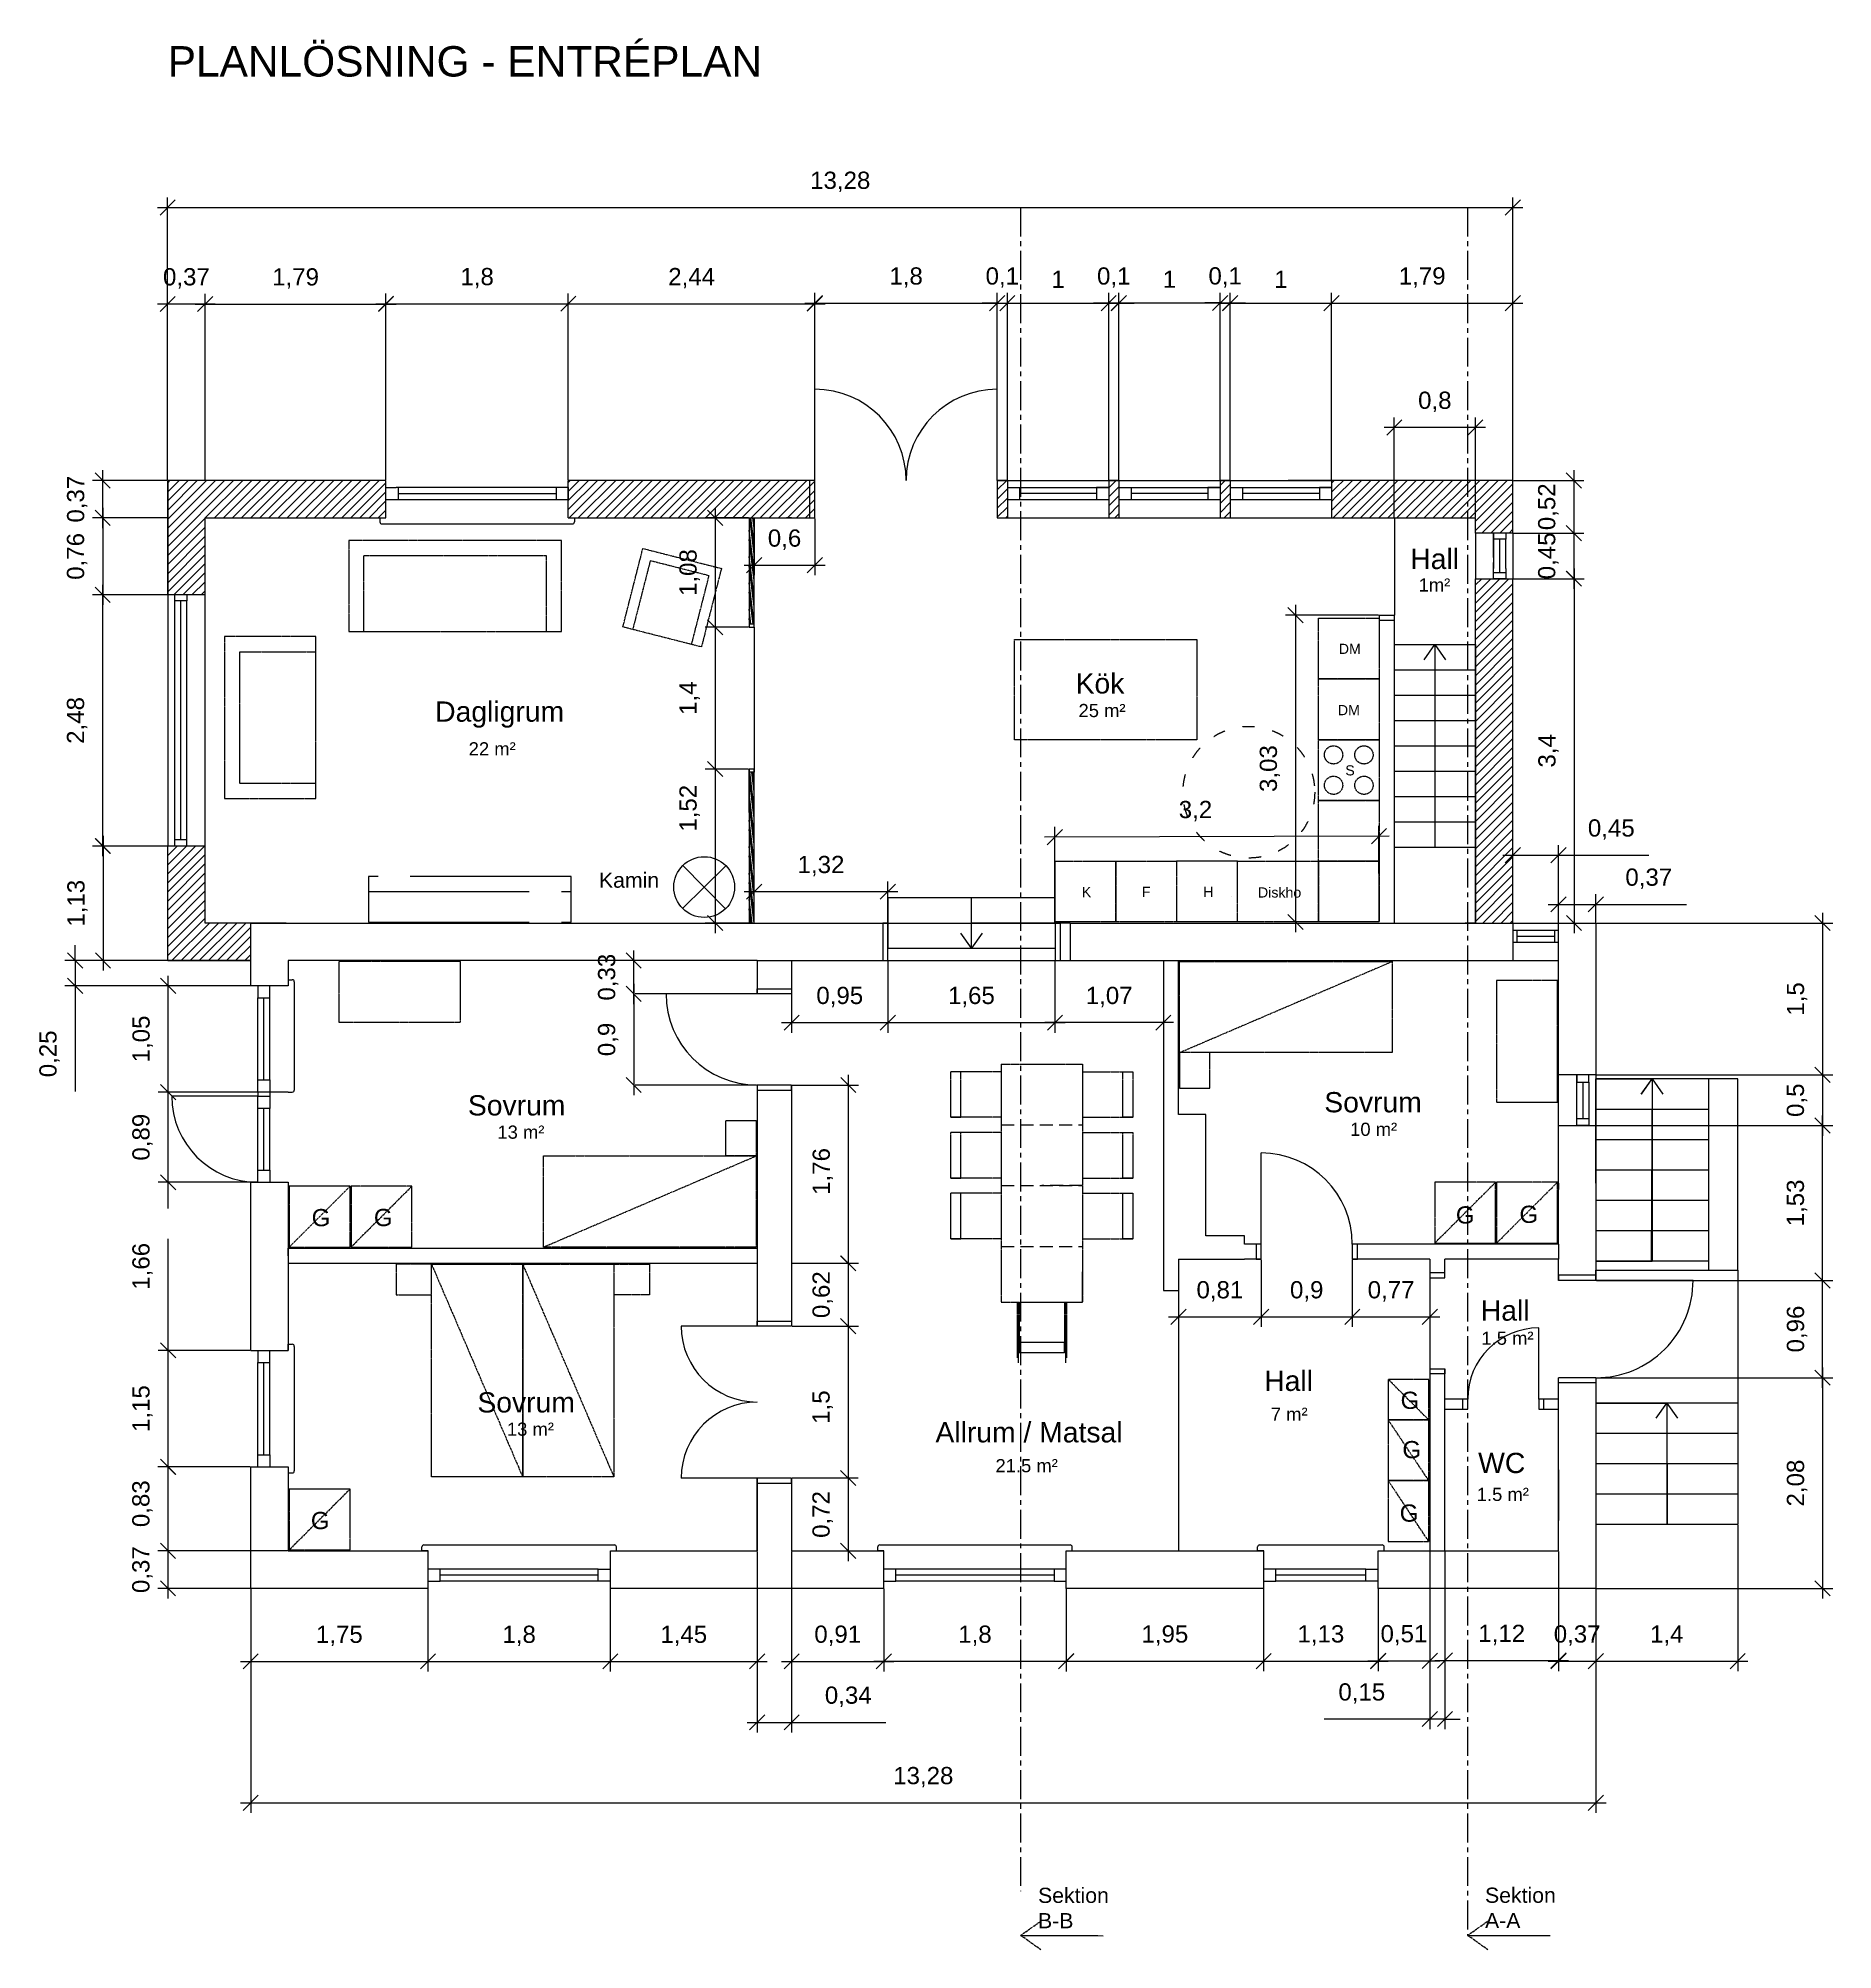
# Model space of a CAD drawing. Header units: millimetres. Extents: x -50011 to 90899, y -58634 to 31880.
# Drawn here: x 4840 to 22556, y 13006 to 31880 of the extents above; entities that cross this region are included whole.
import ezdxf

# ---------------------------------------------------------------- set-up
doc = ezdxf.new("R2010")
doc.units = ezdxf.units.MM
for name, pattern in [('ACAD_ISO02W100', [15, 12, -3]), ('ACAD_ISO03W100', [30, 12, -18]), ('CENTER2', [28.575, 19.05, -3.175, 3.175, -3.175]), ('DASHED', [19.05, 12.7, -6.35]), ('PHANTOM2', [31.75, 15.875, -3.175, 3.175, -3.175, 3.175, -3.175])]:
    doc.linetypes.add(name, pattern=pattern)
doc.layers.get('0').update_dxf_attribs({"color": 1})
for name, color, linetype in [('Angivelser', 7, 'Continuous'), ('Fönser - Revision', 1, 'Continuous'), ('Fönster', 1, 'Continuous'), ('Grundritningar', 1, 'Continuous'), ('Mått', 4, 'Continuous'), ('Möbler', 4, 'PHANTOM2'), ('Rumsangivelser', 7, 'Continuous'), ('Rumsavdelare', 3, 'FENCELINE1'), ('Sektionsangivelser', 4, 'PHANTOM2'), ('Tillgänglighet', 7, 'Continuous')]:
    doc.layers.add(name, color=color, linetype=linetype)
doc.styles.get("Standard").update_dxf_attribs({"font": 'Arial.ttf', "height": 170})
doc.linetypes.add('FENCELINE1', pattern='A,6.35,-2.54,[133,ltypeshp.shx,S=2.54,R=0,X=-2.54,Y=0],-2.54,25.4', length=36.83)
doc.dimstyles.new('Egen dimension', dxfattribs={"dimscale": 10, "dimtxt": 2.5, "dimasz": 15, "dimexe": 10, "dimexo": 0.625, "dimgap": 15, "dimtad": 1, "dimlfac": 0.001, "dimtxsty": 'Standard', "dimblk": 'OBLIQUE', "dimblk1": 'OBLIQUE', "dimblk2": 'OBLIQUE', "dimcen": 20, "dimdle": 10, "dimadec": 0, "dimazin": 0, "dimtfac": 1, "dimtmove": 0, "dimatfit": 3, "dimldrblk": 'OPEN90', "dimfxl": 1, "dimarcsym": 0})
doc.dimstyles.new('ISO-25', dxfattribs={"dimscale": 10, "dimtxt": 2.5, "dimasz": 15, "dimexe": 10, "dimexo": 0.625, "dimgap": 15, "dimtad": 1, "dimlfac": 0.001, "dimtxsty": 'Standard', "dimblk": 'OBLIQUE', "dimblk1": 'OBLIQUE', "dimblk2": 'OBLIQUE', "dimcen": 20, "dimdle": 10, "dimadec": 0, "dimazin": 0, "dimtfac": 1, "dimtmove": 0, "dimatfit": 3, "dimldrblk": 'OPEN90', "dimfxl": 1, "dimarcsym": 0})

# ---------------------------------------------------------------- blocks, each defined once
blk = doc.blocks.new('_Oblique')
at = {"color": 0, "linetype": 'ByBlock', "lineweight": -2}
blk.add_line((-0.5, -0.5), (0.5, 0.5), dxfattribs=at)
blk = doc.blocks.new('*D140')
at = {"layer": 'Defpoints', "color": 0, "transparency": 16777216}
for p in [(6938, 17774), (6121, 16944), (7308, 16944)]:
    blk.add_point(p, dxfattribs=at)
at = {"layer": 'Mått', "color": 0, "lineweight": -2, "transparency": 16777216}
for p, q in [((6932, 17774), (6021, 17774)), ((6121, 17874), (6121, 16844)), ((7302, 16944), (6021, 16944))]:
    blk.add_line(p, q, dxfattribs=at)
at = {"layer": 'Mått', "color": 0, "lineweight": -2, "transparency": 16777216, "xscale": 150, "yscale": 150, "zscale": 150}
for p, rotation in [((6121, 17774), 90), ((6121, 16944), 270)]:
    blk.add_blockref('_Oblique', p, dxfattribs=dict(at, rotation=rotation))
at = {"layer": 'Mått', "color": 0, "transparency": 16777216, "insert": (5869, 17410), "char_height": 170, "attachment_point": 5, "rotation": 90}
blk.add_mtext('0,83', dxfattribs=at)
blk = doc.blocks.new('_Open90')
at = {"color": 0, "linetype": 'ByBlock', "lineweight": -2}
for p, q in [((0, 0), (-1, 0)), ((-0.5, 0.5), (0, 0)), ((0, 0), (-0.5, -0.5))]:
    blk.add_line(p, q, dxfattribs=at)
blk = doc.blocks.new('*D164')
at = {"layer": 'Defpoints', "color": 0, "transparency": 16777216}
for p in [(6118, 29256), (6118, 27514), (6488, 27514)]:
    blk.add_point(p, dxfattribs=at)
at = {"layer": 'Mått', "color": 0, "lineweight": -2, "transparency": 16777216}
for p, q in [((6588, 29256), (6018, 29256)), ((6118, 27520), (6118, 29356)), ((6488, 27520), (6488, 29356))]:
    blk.add_line(p, q, dxfattribs=at)
at = {"layer": 'Mått', "color": 0, "lineweight": -2, "transparency": 16777216, "xscale": 150, "yscale": 150, "zscale": 150, "rotation": 180}
blk.add_blockref('_Oblique', (6118, 29256), dxfattribs=at)
at = {"layer": 'Mått', "color": 0, "lineweight": -2, "transparency": 16777216, "xscale": 150, "yscale": 150, "zscale": 150}
blk.add_blockref('_Oblique', (6488, 29256), dxfattribs=at)
at = {"layer": 'Mått', "color": 0, "transparency": 16777216, "insert": (6303, 29509), "char_height": 170, "attachment_point": 5}
blk.add_mtext('0,37', dxfattribs=at)
blk = doc.blocks.new('*D165')
at = {"layer": 'Defpoints', "color": 0, "transparency": 16777216}
for p in [(8273, 29256), (6488, 27514), (8273, 27514)]:
    blk.add_point(p, dxfattribs=at)
at = {"layer": 'Mått', "color": 0, "lineweight": -2, "transparency": 16777216}
for p, q in [((6388, 29256), (8373, 29256)), ((6488, 27520), (6488, 29356)), ((8273, 27520), (8273, 29356))]:
    blk.add_line(p, q, dxfattribs=at)
at = {"layer": 'Mått', "color": 0, "lineweight": -2, "transparency": 16777216, "xscale": 150, "yscale": 150, "zscale": 150, "rotation": 180}
blk.add_blockref('_Oblique', (6488, 29256), dxfattribs=at)
at = {"layer": 'Mått', "color": 0, "lineweight": -2, "transparency": 16777216, "xscale": 150, "yscale": 150, "zscale": 150}
blk.add_blockref('_Oblique', (8273, 29256), dxfattribs=at)
at = {"layer": 'Mått', "color": 0, "transparency": 16777216, "insert": (7381, 29508), "char_height": 170, "attachment_point": 5}
blk.add_mtext('1,79', dxfattribs=at)
blk = doc.blocks.new('*D166')
at = {"layer": 'Defpoints', "color": 0, "transparency": 16777216}
for p in [(10073, 29259), (8273, 27514), (10073, 27514)]:
    blk.add_point(p, dxfattribs=at)
at = {"layer": 'Mått', "color": 0, "lineweight": -2, "transparency": 16777216}
for p, q in [((8173, 29259), (10173, 29259)), ((8273, 27520), (8273, 29359)), ((10073, 27520), (10073, 29359))]:
    blk.add_line(p, q, dxfattribs=at)
at = {"layer": 'Mått', "color": 0, "lineweight": -2, "transparency": 16777216, "xscale": 150, "yscale": 150, "zscale": 150, "rotation": 180}
blk.add_blockref('_Oblique', (8273, 29259), dxfattribs=at)
at = {"layer": 'Mått', "color": 0, "lineweight": -2, "transparency": 16777216, "xscale": 150, "yscale": 150, "zscale": 150}
blk.add_blockref('_Oblique', (10073, 29259), dxfattribs=at)
at = {"layer": 'Mått', "color": 0, "transparency": 16777216, "insert": (9173, 29511), "char_height": 170, "attachment_point": 5}
blk.add_mtext('1,8', dxfattribs=at)
blk = doc.blocks.new('*D167')
at = {"layer": 'Defpoints', "color": 0, "transparency": 16777216}
for p in [(12508, 29259), (10073, 27514), (12508, 27514)]:
    blk.add_point(p, dxfattribs=at)
at = {"layer": 'Mått', "color": 0, "lineweight": -2, "transparency": 16777216}
for p, q in [((9973, 29259), (12608, 29259)), ((10073, 27520), (10073, 29359)), ((12508, 27520), (12508, 29359))]:
    blk.add_line(p, q, dxfattribs=at)
at = {"layer": 'Mått', "color": 0, "lineweight": -2, "transparency": 16777216, "xscale": 150, "yscale": 150, "zscale": 150, "rotation": 180}
blk.add_blockref('_Oblique', (10073, 29259), dxfattribs=at)
at = {"layer": 'Mått', "color": 0, "lineweight": -2, "transparency": 16777216, "xscale": 150, "yscale": 150, "zscale": 150}
blk.add_blockref('_Oblique', (12508, 29259), dxfattribs=at)
at = {"layer": 'Mått', "color": 0, "transparency": 16777216, "insert": (11291, 29511), "char_height": 170, "attachment_point": 5}
blk.add_mtext('2,44', dxfattribs=at)
blk = doc.blocks.new('*D168')
at = {"layer": 'Defpoints', "color": 0, "transparency": 16777216}
for p in [(14308, 29265), (12508, 27514), (14308, 27514)]:
    blk.add_point(p, dxfattribs=at)
at = {"layer": 'Mått', "color": 0, "lineweight": -2, "transparency": 16777216}
for p, q in [((12408, 29265), (14408, 29265)), ((12508, 27520), (12508, 29365)), ((14308, 27520), (14308, 29365))]:
    blk.add_line(p, q, dxfattribs=at)
at = {"layer": 'Mått', "color": 0, "lineweight": -2, "transparency": 16777216, "xscale": 150, "yscale": 150, "zscale": 150, "rotation": 180}
blk.add_blockref('_Oblique', (12508, 29265), dxfattribs=at)
at = {"layer": 'Mått', "color": 0, "lineweight": -2, "transparency": 16777216, "xscale": 150, "yscale": 150, "zscale": 150}
blk.add_blockref('_Oblique', (14308, 29265), dxfattribs=at)
at = {"layer": 'Mått', "color": 0, "transparency": 16777216, "insert": (13408, 29517), "char_height": 170, "attachment_point": 5}
blk.add_mtext('1,8', dxfattribs=at)
blk = doc.blocks.new('*D169')
at = {"layer": 'Defpoints', "color": 0, "transparency": 16777216}
for p in [(14408, 29265), (14308, 27514), (14408, 27514)]:
    blk.add_point(p, dxfattribs=at)
at = {"layer": 'Mått', "color": 0, "lineweight": -2, "transparency": 16777216}
for p, q in [((14308, 29265), (14158, 29265)), ((14308, 27520), (14308, 29365)), ((14308, 29265), (14408, 29265)), ((14408, 27520), (14408, 29365)), ((14408, 29265), (14558, 29265))]:
    blk.add_line(p, q, dxfattribs=at)
at = {"layer": 'Mått', "color": 0, "lineweight": -2, "transparency": 16777216, "xscale": 150, "yscale": 150, "zscale": 150}
blk.add_blockref('_Oblique', (14308, 29265), dxfattribs=at)
at = {"layer": 'Mått', "color": 0, "lineweight": -2, "transparency": 16777216, "xscale": 150, "yscale": 150, "zscale": 150, "rotation": 180}
blk.add_blockref('_Oblique', (14408, 29265), dxfattribs=at)
at = {"layer": 'Mått', "color": 0, "transparency": 16777216, "insert": (14358, 29517), "char_height": 170, "attachment_point": 5}
blk.add_mtext('0,1', dxfattribs=at)
blk = doc.blocks.new('*D170')
at = {"layer": 'Defpoints', "color": 0, "transparency": 16777216}
for p in [(15408, 29265), (14408, 27514), (15408, 27514)]:
    blk.add_point(p, dxfattribs=at)
at = {"layer": 'Mått', "color": 0, "lineweight": -2, "transparency": 16777216}
for p, q in [((14308, 29265), (15508, 29265)), ((14408, 27520), (14408, 29365)), ((15408, 27520), (15408, 29365))]:
    blk.add_line(p, q, dxfattribs=at)
at = {"layer": 'Mått', "color": 0, "lineweight": -2, "transparency": 16777216, "xscale": 150, "yscale": 150, "zscale": 150, "rotation": 180}
blk.add_blockref('_Oblique', (14408, 29265), dxfattribs=at)
at = {"layer": 'Mått', "color": 0, "lineweight": -2, "transparency": 16777216, "xscale": 150, "yscale": 150, "zscale": 150}
blk.add_blockref('_Oblique', (15408, 29265), dxfattribs=at)
at = {"layer": 'Mått', "color": 0, "transparency": 16777216, "insert": (14908, 29500), "char_height": 170, "attachment_point": 5}
blk.add_mtext('1', dxfattribs=at)
blk = doc.blocks.new('*D171')
at = {"layer": 'Defpoints', "color": 0, "transparency": 16777216}
for p in [(19398, 29265), (17608, 27514), (19398, 27514)]:
    blk.add_point(p, dxfattribs=at)
at = {"layer": 'Mått', "color": 0, "lineweight": -2, "transparency": 16777216}
for p, q in [((17508, 29265), (19498, 29265)), ((17608, 27520), (17608, 29365)), ((19398, 27520), (19398, 29365))]:
    blk.add_line(p, q, dxfattribs=at)
at = {"layer": 'Mått', "color": 0, "lineweight": -2, "transparency": 16777216, "xscale": 150, "yscale": 150, "zscale": 150, "rotation": 180}
blk.add_blockref('_Oblique', (17608, 29265), dxfattribs=at)
at = {"layer": 'Mått', "color": 0, "lineweight": -2, "transparency": 16777216, "xscale": 150, "yscale": 150, "zscale": 150}
blk.add_blockref('_Oblique', (19398, 29265), dxfattribs=at)
at = {"layer": 'Mått', "color": 0, "transparency": 16777216, "insert": (18503, 29517), "char_height": 170, "attachment_point": 5}
blk.add_mtext('1,79', dxfattribs=at)
blk = doc.blocks.new('*D141')
at = {"layer": 'Defpoints', "color": 0, "transparency": 16777216}
for p in [(7308, 16944), (6121, 16574), (8688, 16574)]:
    blk.add_point(p, dxfattribs=at)
at = {"layer": 'Mått', "color": 0, "lineweight": -2, "transparency": 16777216}
for p, q in [((6121, 17044), (6121, 16474)), ((7302, 16944), (6021, 16944)), ((8682, 16574), (6021, 16574))]:
    blk.add_line(p, q, dxfattribs=at)
at = {"layer": 'Mått', "color": 0, "lineweight": -2, "transparency": 16777216, "xscale": 150, "yscale": 150, "zscale": 150}
for p, rotation in [((6121, 16944), 90), ((6121, 16574), 270)]:
    blk.add_blockref('_Oblique', p, dxfattribs=dict(at, rotation=rotation))
at = {"layer": 'Mått', "color": 0, "transparency": 16777216, "insert": (5869, 16759), "char_height": 170, "attachment_point": 5, "rotation": 90}
blk.add_mtext('0,37', dxfattribs=at)
blk = doc.blocks.new('*D142')
at = {"layer": 'Defpoints', "color": 0, "transparency": 16777216}
for p in [(6938, 16574), (20218, 16574), (20218, 14457)]:
    blk.add_point(p, dxfattribs=at)
at = {"layer": 'Mått', "color": 0, "lineweight": -2, "transparency": 16777216}
for p, q in [((6938, 16568), (6938, 14357)), ((20218, 16568), (20218, 14357)), ((6838, 14457), (20318, 14457))]:
    blk.add_line(p, q, dxfattribs=at)
at = {"layer": 'Mått', "color": 0, "lineweight": -2, "transparency": 16777216, "xscale": 150, "yscale": 150, "zscale": 150, "rotation": 180}
blk.add_blockref('_Oblique', (6938, 14457), dxfattribs=at)
at = {"layer": 'Mått', "color": 0, "lineweight": -2, "transparency": 16777216, "xscale": 150, "yscale": 150, "zscale": 150}
blk.add_blockref('_Oblique', (20218, 14457), dxfattribs=at)
at = {"layer": 'Mått', "color": 0, "transparency": 16777216, "insert": (13578, 14710), "char_height": 170, "attachment_point": 5}
blk.add_mtext('13,28', dxfattribs=at)
blk = doc.blocks.new('*D143')
at = {"layer": 'Defpoints', "color": 0, "transparency": 16777216}
for p in [(5477, 27514), (6118, 27514), (6118, 27144)]:
    blk.add_point(p, dxfattribs=at)
at = {"layer": 'Mått', "color": 0, "lineweight": -2, "transparency": 16777216}
for p, q in [((5477, 27044), (5477, 27614)), ((6112, 27514), (5377, 27514)), ((6112, 27144), (5377, 27144))]:
    blk.add_line(p, q, dxfattribs=at)
at = {"layer": 'Mått', "color": 0, "lineweight": -2, "transparency": 16777216, "xscale": 150, "yscale": 150, "zscale": 150}
for p, rotation in [((5477, 27514), 90), ((5477, 27144), 270)]:
    blk.add_blockref('_Oblique', p, dxfattribs=dict(at, rotation=rotation))
at = {"layer": 'Mått', "color": 0, "transparency": 16777216, "insert": (5225, 27329), "char_height": 170, "attachment_point": 5, "rotation": 90}
blk.add_mtext('0,37', dxfattribs=at)
blk = doc.blocks.new('*D144')
at = {"layer": 'Defpoints', "color": 0, "transparency": 16777216}
for p in [(20218, 18654), (20218, 16574), (22456, 16574)]:
    blk.add_point(p, dxfattribs=at)
at = {"layer": 'Mått', "color": 0, "lineweight": -2, "transparency": 16777216}
for p, q in [((22456, 18754), (22456, 16474)), ((20224, 18654), (22556, 18654)), ((20224, 16574), (22556, 16574))]:
    blk.add_line(p, q, dxfattribs=at)
at = {"layer": 'Mått', "color": 0, "lineweight": -2, "transparency": 16777216, "xscale": 150, "yscale": 150, "zscale": 150}
for p, rotation in [((22456, 18654), 90), ((22456, 16574), 270)]:
    blk.add_blockref('_Oblique', p, dxfattribs=dict(at, rotation=rotation))
at = {"layer": 'Mått', "color": 0, "transparency": 16777216, "insert": (22204, 17614), "char_height": 170, "attachment_point": 5, "rotation": 90}
blk.add_mtext('2,08', dxfattribs=at)
blk = doc.blocks.new('*D145')
at = {"layer": 'Defpoints', "color": 0, "transparency": 16777216}
for p in [(11858, 27144), (11524, 26064), (11858, 26064)]:
    blk.add_point(p, dxfattribs=at)
at = {"layer": 'Mått', "color": 0, "lineweight": -2, "transparency": 16777216}
for p, q in [((11524, 27244), (11524, 25964)), ((11852, 27144), (11424, 27144)), ((11852, 26064), (11424, 26064))]:
    blk.add_line(p, q, dxfattribs=at)
at = {"layer": 'Mått', "color": 0, "lineweight": -2, "transparency": 16777216, "xscale": 150, "yscale": 150, "zscale": 150}
for p, rotation in [((11524, 27144), 90), ((11524, 26064), 270)]:
    blk.add_blockref('_Oblique', p, dxfattribs=dict(at, rotation=rotation))
at = {"layer": 'Mått', "color": 0, "transparency": 16777216, "insert": (11271, 26604), "char_height": 170, "attachment_point": 5, "rotation": 90}
blk.add_mtext('1,08', dxfattribs=at)
blk = doc.blocks.new('*D146')
at = {"layer": 'Defpoints', "color": 0, "transparency": 16777216}
for p in [(11858, 26064), (11524, 24664), (11858, 24664)]:
    blk.add_point(p, dxfattribs=at)
at = {"layer": 'Mått', "color": 0, "lineweight": -2, "transparency": 16777216}
for p, q in [((11852, 26064), (11424, 26064)), ((11524, 26164), (11524, 24564)), ((11852, 24664), (11424, 24664))]:
    blk.add_line(p, q, dxfattribs=at)
at = {"layer": 'Mått', "color": 0, "lineweight": -2, "transparency": 16777216, "xscale": 150, "yscale": 150, "zscale": 150}
for p, rotation in [((11524, 26064), 90), ((11524, 24664), 270)]:
    blk.add_blockref('_Oblique', p, dxfattribs=dict(at, rotation=rotation))
at = {"layer": 'Mått', "color": 0, "transparency": 16777216, "insert": (11271, 25364), "char_height": 170, "attachment_point": 5, "rotation": 90}
blk.add_mtext('1,4', dxfattribs=at)
blk = doc.blocks.new('*D147')
at = {"layer": 'Defpoints', "color": 0, "transparency": 16777216}
for p in [(11858, 24664), (11524, 23144), (11858, 23144)]:
    blk.add_point(p, dxfattribs=at)
at = {"layer": 'Mått', "color": 0, "lineweight": -2, "transparency": 16777216}
for p, q in [((11524, 24764), (11524, 23044)), ((11852, 24664), (11424, 24664)), ((11852, 23144), (11424, 23144))]:
    blk.add_line(p, q, dxfattribs=at)
at = {"layer": 'Mått', "color": 0, "lineweight": -2, "transparency": 16777216, "xscale": 150, "yscale": 150, "zscale": 150}
for p, rotation in [((11524, 24664), 90), ((11524, 23144), 270)]:
    blk.add_blockref('_Oblique', p, dxfattribs=dict(at, rotation=rotation))
at = {"layer": 'Mått', "color": 0, "transparency": 16777216, "insert": (11271, 24277), "char_height": 170, "attachment_point": 5, "rotation": 90}
blk.add_mtext('1,52', dxfattribs=at)
blk = doc.blocks.new('*D148')
at = {"layer": 'Defpoints', "color": 0, "transparency": 16777216}
for p in [(12278, 22774), (13228, 22774), (13228, 22160)]:
    blk.add_point(p, dxfattribs=at)
at = {"layer": 'Mått', "color": 0, "lineweight": -2, "transparency": 16777216}
for p, q in [((12278, 22768), (12278, 22060)), ((13228, 22768), (13228, 22060)), ((12178, 22160), (13328, 22160))]:
    blk.add_line(p, q, dxfattribs=at)
at = {"layer": 'Mått', "color": 0, "lineweight": -2, "transparency": 16777216, "xscale": 150, "yscale": 150, "zscale": 150, "rotation": 180}
blk.add_blockref('_Oblique', (12278, 22160), dxfattribs=at)
at = {"layer": 'Mått', "color": 0, "lineweight": -2, "transparency": 16777216, "xscale": 150, "yscale": 150, "zscale": 150}
blk.add_blockref('_Oblique', (13228, 22160), dxfattribs=at)
at = {"layer": 'Mått', "color": 0, "transparency": 16777216, "insert": (12753, 22413), "char_height": 170, "attachment_point": 5}
blk.add_mtext('0,95', dxfattribs=at)
blk = doc.blocks.new('*D149')
at = {"layer": 'Defpoints', "color": 0, "transparency": 16777216}
for p in [(13228, 22774), (14878, 22774), (14878, 22160)]:
    blk.add_point(p, dxfattribs=at)
at = {"layer": 'Mått', "color": 0, "lineweight": -2, "transparency": 16777216}
for p, q in [((13228, 22768), (13228, 22060)), ((14878, 22768), (14878, 22060)), ((13128, 22160), (14978, 22160))]:
    blk.add_line(p, q, dxfattribs=at)
at = {"layer": 'Mått', "color": 0, "lineweight": -2, "transparency": 16777216, "xscale": 150, "yscale": 150, "zscale": 150, "rotation": 180}
blk.add_blockref('_Oblique', (13228, 22160), dxfattribs=at)
at = {"layer": 'Mått', "color": 0, "lineweight": -2, "transparency": 16777216, "xscale": 150, "yscale": 150, "zscale": 150}
blk.add_blockref('_Oblique', (14878, 22160), dxfattribs=at)
at = {"layer": 'Mått', "color": 0, "transparency": 16777216, "insert": (14053, 22413), "char_height": 170, "attachment_point": 5}
blk.add_mtext('1,65', dxfattribs=at)
blk = doc.blocks.new('*D150')
at = {"layer": 'Defpoints', "color": 0, "transparency": 16777216}
for p in [(14878, 22774), (15948, 22774), (14878, 22160)]:
    blk.add_point(p, dxfattribs=at)
at = {"layer": 'Mått', "color": 0, "lineweight": -2, "transparency": 16777216}
for p, q in [((14878, 22768), (14878, 22060)), ((15948, 22768), (15948, 22060)), ((16048, 22160), (14778, 22160))]:
    blk.add_line(p, q, dxfattribs=at)
at = {"layer": 'Mått', "color": 0, "lineweight": -2, "transparency": 16777216, "xscale": 150, "yscale": 150, "zscale": 150, "rotation": 180}
blk.add_blockref('_Oblique', (14878, 22160), dxfattribs=at)
at = {"layer": 'Mått', "color": 0, "lineweight": -2, "transparency": 16777216, "xscale": 150, "yscale": 150, "zscale": 150}
blk.add_blockref('_Oblique', (15948, 22160), dxfattribs=at)
at = {"layer": 'Mått', "color": 0, "transparency": 16777216, "insert": (15413, 22413), "char_height": 170, "attachment_point": 5}
blk.add_mtext('1,07', dxfattribs=at)
blk = doc.blocks.new('*D151')
at = {"layer": 'Defpoints', "color": 0, "transparency": 16777216}
for p in [(12278, 19784), (12278, 19164), (12837, 19164)]:
    blk.add_point(p, dxfattribs=at)
at = {"layer": 'Mått', "color": 0, "lineweight": -2, "transparency": 16777216}
for p, q in [((12837, 19884), (12837, 19064)), ((12284, 19784), (12937, 19784)), ((12284, 19164), (12937, 19164))]:
    blk.add_line(p, q, dxfattribs=at)
at = {"layer": 'Mått', "color": 0, "lineweight": -2, "transparency": 16777216, "xscale": 150, "yscale": 150, "zscale": 150}
for p, rotation in [((12837, 19784), 90), ((12837, 19164), 270)]:
    blk.add_blockref('_Oblique', p, dxfattribs=dict(at, rotation=rotation))
at = {"layer": 'Mått', "color": 0, "transparency": 16777216, "insert": (12585, 19474), "char_height": 170, "attachment_point": 5, "rotation": 90}
blk.add_mtext('0,62', dxfattribs=at)
blk = doc.blocks.new('*D152')
at = {"layer": 'Defpoints', "color": 0, "transparency": 16777216}
for p in [(12278, 19164), (12278, 17664), (12836, 17664)]:
    blk.add_point(p, dxfattribs=at)
at = {"layer": 'Mått', "color": 0, "lineweight": -2, "transparency": 16777216}
for p, q in [((12836, 19264), (12836, 17564)), ((12284, 19164), (12936, 19164)), ((12284, 17664), (12936, 17664))]:
    blk.add_line(p, q, dxfattribs=at)
at = {"layer": 'Mått', "color": 0, "lineweight": -2, "transparency": 16777216, "xscale": 150, "yscale": 150, "zscale": 150}
for p, rotation in [((12836, 19164), 90), ((12836, 17664), 270)]:
    blk.add_blockref('_Oblique', p, dxfattribs=dict(at, rotation=rotation))
at = {"layer": 'Mått', "color": 0, "transparency": 16777216, "insert": (12584, 18364), "char_height": 170, "attachment_point": 5, "rotation": 90}
blk.add_mtext('1,5', dxfattribs=at)
blk = doc.blocks.new('*D153')
at = {"layer": 'Defpoints', "color": 0, "transparency": 16777216}
for p in [(12278, 17664), (12278, 16944), (12836, 16944)]:
    blk.add_point(p, dxfattribs=at)
at = {"layer": 'Mått', "color": 0, "lineweight": -2, "transparency": 16777216}
for p, q in [((12836, 17764), (12836, 16844)), ((12284, 17664), (12936, 17664)), ((12284, 16944), (12936, 16944))]:
    blk.add_line(p, q, dxfattribs=at)
at = {"layer": 'Mått', "color": 0, "lineweight": -2, "transparency": 16777216, "xscale": 150, "yscale": 150, "zscale": 150}
for p, rotation in [((12836, 17664), 90), ((12836, 16944), 270)]:
    blk.add_blockref('_Oblique', p, dxfattribs=dict(at, rotation=rotation))
at = {"layer": 'Mått', "color": 0, "transparency": 16777216, "insert": (12584, 17304), "char_height": 170, "attachment_point": 5, "rotation": 90}
blk.add_mtext('0,72', dxfattribs=at)
blk = doc.blocks.new('*D154')
at = {"layer": 'Defpoints', "color": 0, "transparency": 16777216}
for p in [(11908, 27144), (12508, 27144), (12508, 26677)]:
    blk.add_point(p, dxfattribs=at)
at = {"layer": 'Mått', "color": 0, "lineweight": -2, "transparency": 16777216}
for p, q in [((11908, 27138), (11908, 26577)), ((12508, 27138), (12508, 26577)), ((11808, 26677), (12608, 26677))]:
    blk.add_line(p, q, dxfattribs=at)
at = {"layer": 'Mått', "color": 0, "lineweight": -2, "transparency": 16777216, "xscale": 150, "yscale": 150, "zscale": 150, "rotation": 180}
blk.add_blockref('_Oblique', (11908, 26677), dxfattribs=at)
at = {"layer": 'Mått', "color": 0, "lineweight": -2, "transparency": 16777216, "xscale": 150, "yscale": 150, "zscale": 150}
blk.add_blockref('_Oblique', (12508, 26677), dxfattribs=at)
at = {"layer": 'Mått', "color": 0, "transparency": 16777216, "insert": (12208, 26929), "char_height": 170, "attachment_point": 5}
blk.add_mtext('0,6', dxfattribs=at)
blk = doc.blocks.new('*D155')
at = {"layer": 'Defpoints', "color": 0, "transparency": 16777216}
for p in [(20218, 17204), (21618, 17204), (21618, 15856)]:
    blk.add_point(p, dxfattribs=at)
at = {"layer": 'Mått', "color": 0, "lineweight": -2, "transparency": 16777216}
for p, q in [((20218, 17198), (20218, 15756)), ((21618, 17198), (21618, 15756)), ((20118, 15856), (21718, 15856))]:
    blk.add_line(p, q, dxfattribs=at)
at = {"layer": 'Mått', "color": 0, "lineweight": -2, "transparency": 16777216, "xscale": 150, "yscale": 150, "zscale": 150, "rotation": 180}
blk.add_blockref('_Oblique', (20218, 15856), dxfattribs=at)
at = {"layer": 'Mått', "color": 0, "lineweight": -2, "transparency": 16777216, "xscale": 150, "yscale": 150, "zscale": 150}
blk.add_blockref('_Oblique', (21618, 15856), dxfattribs=at)
at = {"layer": 'Mått', "color": 0, "transparency": 16777216, "insert": (20918, 16108), "char_height": 170, "attachment_point": 5}
blk.add_mtext('1,4', dxfattribs=at)
blk = doc.blocks.new('*D156')
at = {"layer": 'Defpoints', "color": 0, "transparency": 16777216}
for p in [(18078, 26184), (17253, 23154), (18078, 23154)]:
    blk.add_point(p, dxfattribs=at)
at = {"layer": 'Mått', "color": 0, "lineweight": -2, "transparency": 16777216}
for p, q in [((17253, 26284), (17253, 23054)), ((18072, 26184), (17153, 26184)), ((18072, 23154), (17153, 23154))]:
    blk.add_line(p, q, dxfattribs=at)
at = {"layer": 'Mått', "color": 0, "lineweight": -2, "transparency": 16777216, "xscale": 150, "yscale": 150, "zscale": 150}
for p, rotation in [((17253, 26184), 90), ((17253, 23154), 270)]:
    blk.add_blockref('_Oblique', p, dxfattribs=dict(at, rotation=rotation))
at = {"layer": 'Mått', "color": 0, "transparency": 16777216, "insert": (17000, 24669), "char_height": 170, "attachment_point": 5, "rotation": 90}
blk.add_mtext('3,03', dxfattribs=at)
blk = doc.blocks.new('*D157')
at = {"layer": 'Defpoints', "color": 0, "transparency": 16777216}
for p in [(14876, 23992), (14878, 23144), (18078, 23154)]:
    blk.add_point(p, dxfattribs=at)
at = {"layer": 'Mått', "color": 0, "lineweight": -2, "transparency": 16777216}
for p, q in [((18176, 24002), (14776, 23991)), ((14878, 23150), (14875, 24092)), ((18078, 23160), (18075, 24102))]:
    blk.add_line(p, q, dxfattribs=at)
at = {"layer": 'Mått', "color": 0, "lineweight": -2, "transparency": 16777216, "xscale": 150, "yscale": 150, "zscale": 150}
for p, rotation in [((14876, 23992), 180.179048728139), ((18076, 24002), 0.1790487281390174)]:
    blk.add_blockref('_Oblique', p, dxfattribs=dict(at, rotation=rotation))
at = {"layer": 'Mått', "color": 0, "transparency": 16777216, "insert": (16265, 24249), "char_height": 170, "attachment_point": 5, "rotation": 0.179}
blk.add_mtext('3,2', dxfattribs=at)
blk = doc.blocks.new('*D139')
at = {"layer": 'Defpoints', "color": 0, "transparency": 16777216}
for p in [(21618, 19615), (22456, 19615), (21618, 18654)]:
    blk.add_point(p, dxfattribs=at)
at = {"layer": 'Mått', "color": 0, "lineweight": -2, "transparency": 16777216}
for p, q in [((22456, 18554), (22456, 19715)), ((21624, 19615), (22556, 19615)), ((21624, 18654), (22556, 18654))]:
    blk.add_line(p, q, dxfattribs=at)
at = {"layer": 'Mått', "color": 0, "lineweight": -2, "transparency": 16777216, "xscale": 150, "yscale": 150, "zscale": 150}
for p, rotation in [((22456, 19615), 90), ((22456, 18654), 270)]:
    blk.add_blockref('_Oblique', p, dxfattribs=dict(at, rotation=rotation))
at = {"layer": 'Mått', "color": 0, "transparency": 16777216, "insert": (22204, 19135), "char_height": 170, "attachment_point": 5, "rotation": 90}
blk.add_mtext('0,96', dxfattribs=at)
blk = doc.blocks.new('*D158')
at = {"layer": 'Defpoints', "color": 0, "transparency": 16777216}
for p in [(6938, 16574), (8688, 16574), (8688, 15853)]:
    blk.add_point(p, dxfattribs=at)
at = {"layer": 'Mått', "color": 0, "lineweight": -2, "transparency": 16777216}
for p, q in [((6938, 16568), (6938, 15753)), ((8688, 16568), (8688, 15753)), ((6838, 15853), (8788, 15853))]:
    blk.add_line(p, q, dxfattribs=at)
at = {"layer": 'Mått', "color": 0, "lineweight": -2, "transparency": 16777216, "xscale": 150, "yscale": 150, "zscale": 150, "rotation": 180}
blk.add_blockref('_Oblique', (6938, 15853), dxfattribs=at)
at = {"layer": 'Mått', "color": 0, "lineweight": -2, "transparency": 16777216, "xscale": 150, "yscale": 150, "zscale": 150}
blk.add_blockref('_Oblique', (8688, 15853), dxfattribs=at)
at = {"layer": 'Mått', "color": 0, "transparency": 16777216, "insert": (7813, 16105), "char_height": 170, "attachment_point": 5}
blk.add_mtext('1,75', dxfattribs=at)
blk = doc.blocks.new('*D159')
at = {"layer": 'Defpoints', "color": 0, "transparency": 16777216}
for p in [(8688, 16574), (10488, 16574), (10488, 15853)]:
    blk.add_point(p, dxfattribs=at)
at = {"layer": 'Mått', "color": 0, "lineweight": -2, "transparency": 16777216}
for p, q in [((8688, 16568), (8688, 15753)), ((10488, 16568), (10488, 15753)), ((8588, 15853), (10588, 15853))]:
    blk.add_line(p, q, dxfattribs=at)
at = {"layer": 'Mått', "color": 0, "lineweight": -2, "transparency": 16777216, "xscale": 150, "yscale": 150, "zscale": 150, "rotation": 180}
blk.add_blockref('_Oblique', (8688, 15853), dxfattribs=at)
at = {"layer": 'Mått', "color": 0, "lineweight": -2, "transparency": 16777216, "xscale": 150, "yscale": 150, "zscale": 150}
blk.add_blockref('_Oblique', (10488, 15853), dxfattribs=at)
at = {"layer": 'Mått', "color": 0, "transparency": 16777216, "insert": (9588, 16105), "char_height": 170, "attachment_point": 5}
blk.add_mtext('1,8', dxfattribs=at)
blk = doc.blocks.new('*D160')
at = {"layer": 'Defpoints', "color": 0, "transparency": 16777216}
for p in [(11938, 16944), (10488, 16574), (11938, 15853)]:
    blk.add_point(p, dxfattribs=at)
at = {"layer": 'Mått', "color": 0, "lineweight": -2, "transparency": 16777216}
for p, q in [((11938, 16938), (11938, 15753)), ((10488, 16568), (10488, 15753)), ((10388, 15853), (12038, 15853))]:
    blk.add_line(p, q, dxfattribs=at)
at = {"layer": 'Mått', "color": 0, "lineweight": -2, "transparency": 16777216, "xscale": 150, "yscale": 150, "zscale": 150, "rotation": 180}
blk.add_blockref('_Oblique', (10488, 15853), dxfattribs=at)
at = {"layer": 'Mått', "color": 0, "lineweight": -2, "transparency": 16777216, "xscale": 150, "yscale": 150, "zscale": 150}
blk.add_blockref('_Oblique', (11938, 15853), dxfattribs=at)
at = {"layer": 'Mått', "color": 0, "transparency": 16777216, "insert": (11213, 16105), "char_height": 170, "attachment_point": 5}
blk.add_mtext('1,45', dxfattribs=at)
blk = doc.blocks.new('*D161')
at = {"layer": 'Defpoints', "color": 0, "transparency": 16777216}
for p in [(13188, 16574), (14988, 16574), (14988, 15854)]:
    blk.add_point(p, dxfattribs=at)
at = {"layer": 'Mått', "color": 0, "lineweight": -2, "transparency": 16777216}
for p, q in [((13188, 16568), (13188, 15754)), ((14988, 16568), (14988, 15754)), ((13088, 15854), (15088, 15854))]:
    blk.add_line(p, q, dxfattribs=at)
at = {"layer": 'Mått', "color": 0, "lineweight": -2, "transparency": 16777216, "xscale": 150, "yscale": 150, "zscale": 150, "rotation": 180}
blk.add_blockref('_Oblique', (13188, 15854), dxfattribs=at)
at = {"layer": 'Mått', "color": 0, "lineweight": -2, "transparency": 16777216, "xscale": 150, "yscale": 150, "zscale": 150}
blk.add_blockref('_Oblique', (14988, 15854), dxfattribs=at)
at = {"layer": 'Mått', "color": 0, "transparency": 16777216, "insert": (14088, 16106), "char_height": 170, "attachment_point": 5}
blk.add_mtext('1,8', dxfattribs=at)
blk = doc.blocks.new('*D162')
at = {"layer": 'Defpoints', "color": 0, "transparency": 16777216}
for p in [(14988, 16574), (16938, 16574), (16938, 15856)]:
    blk.add_point(p, dxfattribs=at)
at = {"layer": 'Mått', "color": 0, "lineweight": -2, "transparency": 16777216}
for p, q in [((14988, 16568), (14988, 15756)), ((16938, 16568), (16938, 15756)), ((14888, 15856), (17038, 15856))]:
    blk.add_line(p, q, dxfattribs=at)
at = {"layer": 'Mått', "color": 0, "lineweight": -2, "transparency": 16777216, "xscale": 150, "yscale": 150, "zscale": 150, "rotation": 180}
blk.add_blockref('_Oblique', (14988, 15856), dxfattribs=at)
at = {"layer": 'Mått', "color": 0, "lineweight": -2, "transparency": 16777216, "xscale": 150, "yscale": 150, "zscale": 150}
blk.add_blockref('_Oblique', (16938, 15856), dxfattribs=at)
at = {"layer": 'Mått', "color": 0, "transparency": 16777216, "insert": (15963, 16108), "char_height": 170, "attachment_point": 5}
blk.add_mtext('1,95', dxfattribs=at)
blk = doc.blocks.new('*D163')
at = {"layer": 'Defpoints', "color": 0, "transparency": 16777216}
for p in [(16938, 16574), (18068, 16574), (18068, 15856)]:
    blk.add_point(p, dxfattribs=at)
at = {"layer": 'Mått', "color": 0, "lineweight": -2, "transparency": 16777216}
for p, q in [((16938, 16568), (16938, 15756)), ((18068, 16568), (18068, 15756)), ((16838, 15856), (18168, 15856))]:
    blk.add_line(p, q, dxfattribs=at)
at = {"layer": 'Mått', "color": 0, "lineweight": -2, "transparency": 16777216, "xscale": 150, "yscale": 150, "zscale": 150, "rotation": 180}
blk.add_blockref('_Oblique', (16938, 15856), dxfattribs=at)
at = {"layer": 'Mått', "color": 0, "lineweight": -2, "transparency": 16777216, "xscale": 150, "yscale": 150, "zscale": 150}
blk.add_blockref('_Oblique', (18068, 15856), dxfattribs=at)
at = {"layer": 'Mått', "color": 0, "transparency": 16777216, "insert": (17503, 16109), "char_height": 170, "attachment_point": 5}
blk.add_mtext('1,13', dxfattribs=at)
blk = doc.blocks.new('*D172')
at = {"layer": 'Defpoints', "color": 0, "transparency": 16777216}
for p in [(18578, 16944), (18068, 16574), (18578, 15859)]:
    blk.add_point(p, dxfattribs=at)
at = {"layer": 'Mått', "color": 0, "lineweight": -2, "transparency": 16777216}
for p, q in [((18578, 16938), (18578, 15759)), ((18068, 16568), (18068, 15759)), ((17968, 15859), (18678, 15859))]:
    blk.add_line(p, q, dxfattribs=at)
at = {"layer": 'Mått', "color": 0, "lineweight": -2, "transparency": 16777216, "xscale": 150, "yscale": 150, "zscale": 150, "rotation": 180}
blk.add_blockref('_Oblique', (18068, 15859), dxfattribs=at)
at = {"layer": 'Mått', "color": 0, "lineweight": -2, "transparency": 16777216, "xscale": 150, "yscale": 150, "zscale": 150}
blk.add_blockref('_Oblique', (18578, 15859), dxfattribs=at)
at = {"layer": 'Mått', "color": 0, "transparency": 16777216, "insert": (18323, 16111), "char_height": 170, "attachment_point": 5}
blk.add_mtext('0,51', dxfattribs=at)
blk = doc.blocks.new('*D173')
at = {"layer": 'Defpoints', "color": 0, "transparency": 16777216}
for p in [(11938, 16944), (12278, 16944), (12278, 15251)]:
    blk.add_point(p, dxfattribs=at)
at = {"layer": 'Mått', "color": 0, "lineweight": -2, "transparency": 16777216}
for p, q in [((11938, 16938), (11938, 15151)), ((12278, 16938), (12278, 15151)), ((11838, 15251), (12278, 15251)), ((12278, 15251), (13208, 15251))]:
    blk.add_line(p, q, dxfattribs=at)
at = {"layer": 'Mått', "color": 0, "lineweight": -2, "transparency": 16777216, "xscale": 150, "yscale": 150, "zscale": 150, "rotation": 180}
blk.add_blockref('_Oblique', (11938, 15251), dxfattribs=at)
at = {"layer": 'Mått', "color": 0, "lineweight": -2, "transparency": 16777216, "xscale": 150, "yscale": 150, "zscale": 150}
blk.add_blockref('_Oblique', (12278, 15251), dxfattribs=at)
at = {"layer": 'Mått', "color": 0, "transparency": 16777216, "insert": (12837, 15504), "char_height": 170, "attachment_point": 5}
blk.add_mtext('0,34', dxfattribs=at)
blk = doc.blocks.new('*D174')
at = {"layer": 'Defpoints', "color": 0, "transparency": 16777216}
for p in [(12278, 16574), (13188, 16574), (13188, 15853)]:
    blk.add_point(p, dxfattribs=at)
at = {"layer": 'Mått', "color": 0, "lineweight": -2, "transparency": 16777216}
for p, q in [((12278, 16568), (12278, 15753)), ((13188, 16568), (13188, 15753)), ((12178, 15853), (13288, 15853))]:
    blk.add_line(p, q, dxfattribs=at)
at = {"layer": 'Mått', "color": 0, "lineweight": -2, "transparency": 16777216, "xscale": 150, "yscale": 150, "zscale": 150, "rotation": 180}
blk.add_blockref('_Oblique', (12278, 15853), dxfattribs=at)
at = {"layer": 'Mått', "color": 0, "lineweight": -2, "transparency": 16777216, "xscale": 150, "yscale": 150, "zscale": 150}
blk.add_blockref('_Oblique', (13188, 15853), dxfattribs=at)
at = {"layer": 'Mått', "color": 0, "transparency": 16777216, "insert": (12733, 16106), "char_height": 170, "attachment_point": 5}
blk.add_mtext('0,91', dxfattribs=at)
blk = doc.blocks.new('*D175')
at = {"layer": 'Defpoints', "color": 0, "transparency": 16777216}
for p in [(18578, 16944), (18728, 16944), (18728, 15284)]:
    blk.add_point(p, dxfattribs=at)
at = {"layer": 'Mått', "color": 0, "lineweight": -2, "transparency": 16777216}
for p, q in [((18578, 16938), (18578, 15184)), ((18728, 16938), (18728, 15184)), ((18578, 15284), (17535, 15284)), ((18728, 15284), (18578, 15284)), ((18728, 15284), (18878, 15284))]:
    blk.add_line(p, q, dxfattribs=at)
at = {"layer": 'Mått', "color": 0, "lineweight": -2, "transparency": 16777216, "xscale": 150, "yscale": 150, "zscale": 150}
blk.add_blockref('_Oblique', (18578, 15284), dxfattribs=at)
at = {"layer": 'Mått', "color": 0, "lineweight": -2, "transparency": 16777216, "xscale": 150, "yscale": 150, "zscale": 150, "rotation": 180}
blk.add_blockref('_Oblique', (18728, 15284), dxfattribs=at)
at = {"layer": 'Mått', "color": 0, "transparency": 16777216, "insert": (17907, 15536), "char_height": 170, "attachment_point": 5}
blk.add_mtext('0,15', dxfattribs=at)
blk = doc.blocks.new('*D176')
at = {"layer": 'Defpoints', "color": 0, "transparency": 16777216}
for p in [(18728, 16944), (19848, 16944), (19848, 15861)]:
    blk.add_point(p, dxfattribs=at)
at = {"layer": 'Mått', "color": 0, "lineweight": -2, "transparency": 16777216}
for p, q in [((18728, 16938), (18728, 15761)), ((19848, 16938), (19848, 15761)), ((18628, 15861), (19948, 15861))]:
    blk.add_line(p, q, dxfattribs=at)
at = {"layer": 'Mått', "color": 0, "lineweight": -2, "transparency": 16777216, "xscale": 150, "yscale": 150, "zscale": 150, "rotation": 180}
blk.add_blockref('_Oblique', (18728, 15861), dxfattribs=at)
at = {"layer": 'Mått', "color": 0, "lineweight": -2, "transparency": 16777216, "xscale": 150, "yscale": 150, "zscale": 150}
blk.add_blockref('_Oblique', (19848, 15861), dxfattribs=at)
at = {"layer": 'Mått', "color": 0, "transparency": 16777216, "insert": (19288, 16114), "char_height": 170, "attachment_point": 5}
blk.add_mtext('1,12', dxfattribs=at)
blk = doc.blocks.new('*D177')
at = {"layer": 'Defpoints', "color": 0, "transparency": 16777216}
for p in [(19848, 16574), (20218, 16574), (20218, 15856)]:
    blk.add_point(p, dxfattribs=at)
at = {"layer": 'Mått', "color": 0, "lineweight": -2, "transparency": 16777216}
for p, q in [((19848, 16568), (19848, 15756)), ((20218, 16568), (20218, 15756)), ((19748, 15856), (20318, 15856))]:
    blk.add_line(p, q, dxfattribs=at)
at = {"layer": 'Mått', "color": 0, "lineweight": -2, "transparency": 16777216, "xscale": 150, "yscale": 150, "zscale": 150, "rotation": 180}
blk.add_blockref('_Oblique', (19848, 15856), dxfattribs=at)
at = {"layer": 'Mått', "color": 0, "lineweight": -2, "transparency": 16777216, "xscale": 150, "yscale": 150, "zscale": 150}
blk.add_blockref('_Oblique', (20218, 15856), dxfattribs=at)
at = {"layer": 'Mått', "color": 0, "transparency": 16777216, "insert": (20033, 16108), "char_height": 170, "attachment_point": 5}
blk.add_mtext('0,37', dxfattribs=at)
blk = doc.blocks.new('*D178')
at = {"layer": 'Defpoints', "color": 0, "transparency": 16777216}
for p in [(19398, 30209), (6118, 27514), (19398, 27514)]:
    blk.add_point(p, dxfattribs=at)
at = {"layer": 'Mått', "color": 0, "lineweight": -2, "transparency": 16777216}
for p, q in [((6018, 30209), (19498, 30209)), ((6118, 27520), (6118, 30309)), ((19398, 27520), (19398, 30309))]:
    blk.add_line(p, q, dxfattribs=at)
at = {"layer": 'Mått', "color": 0, "lineweight": -2, "transparency": 16777216, "xscale": 150, "yscale": 150, "zscale": 150, "rotation": 180}
blk.add_blockref('_Oblique', (6118, 30209), dxfattribs=at)
at = {"layer": 'Mått', "color": 0, "lineweight": -2, "transparency": 16777216, "xscale": 150, "yscale": 150, "zscale": 150}
blk.add_blockref('_Oblique', (19398, 30209), dxfattribs=at)
at = {"layer": 'Mått', "color": 0, "transparency": 16777216, "insert": (12758, 30462), "char_height": 170, "attachment_point": 5}
blk.add_mtext('13,28', dxfattribs=at)
blk = doc.blocks.new('*D180')
at = {"layer": 'Defpoints', "color": 0, "ltscale": 100, "transparency": 16777216}
for p in [(6118, 27144), (5477, 26384), (6118, 26384)]:
    blk.add_point(p, dxfattribs=at)
at = {"layer": 'Mått', "color": 0, "lineweight": -2, "ltscale": 100, "transparency": 16777216}
for p, q in [((5477, 27244), (5477, 26284)), ((6112, 27144), (5377, 27144)), ((6112, 26384), (5377, 26384))]:
    blk.add_line(p, q, dxfattribs=at)
at = {"layer": 'Mått', "color": 0, "lineweight": -2, "ltscale": 100, "transparency": 16777216, "xscale": 150, "yscale": 150, "zscale": 150}
for p, rotation in [((5477, 27144), 90), ((5477, 26384), 270)]:
    blk.add_blockref('_Oblique', p, dxfattribs=dict(at, rotation=rotation))
at = {"layer": 'Mått', "color": 0, "ltscale": 100, "transparency": 16777216, "insert": (5224, 26764), "char_height": 170, "attachment_point": 5, "rotation": 90}
blk.add_mtext('0,76', dxfattribs=at)
blk = doc.blocks.new('*D181')
at = {"layer": 'Defpoints', "color": 0, "ltscale": 100, "transparency": 16777216}
for p in [(6118, 26384), (5476, 23904), (6118, 23904)]:
    blk.add_point(p, dxfattribs=at)
at = {"layer": 'Mått', "color": 0, "lineweight": -2, "ltscale": 100, "transparency": 16777216}
for p, q in [((5476, 26484), (5476, 23804)), ((6112, 26384), (5376, 26384)), ((6112, 23904), (5376, 23904))]:
    blk.add_line(p, q, dxfattribs=at)
at = {"layer": 'Mått', "color": 0, "lineweight": -2, "ltscale": 100, "transparency": 16777216, "xscale": 150, "yscale": 150, "zscale": 150}
for p, rotation in [((5476, 26384), 90), ((5476, 23904), 270)]:
    blk.add_blockref('_Oblique', p, dxfattribs=dict(at, rotation=rotation))
at = {"layer": 'Mått', "color": 0, "ltscale": 100, "transparency": 16777216, "insert": (5224, 25144), "char_height": 170, "attachment_point": 5, "rotation": 90}
blk.add_mtext('2,48', dxfattribs=at)
blk = doc.blocks.new('*D182')
at = {"layer": 'Defpoints', "color": 0, "ltscale": 100, "transparency": 16777216}
for p in [(6118, 23904), (5480, 22774), (6118, 22774)]:
    blk.add_point(p, dxfattribs=at)
at = {"layer": 'Mått', "color": 0, "lineweight": -2, "ltscale": 100, "transparency": 16777216}
for p, q in [((5480, 24004), (5480, 22674)), ((6112, 23904), (5380, 23904)), ((6112, 22774), (5380, 22774))]:
    blk.add_line(p, q, dxfattribs=at)
at = {"layer": 'Mått', "color": 0, "lineweight": -2, "ltscale": 100, "transparency": 16777216, "xscale": 150, "yscale": 150, "zscale": 150}
for p, rotation in [((5480, 23904), 90), ((5480, 22774), 270)]:
    blk.add_blockref('_Oblique', p, dxfattribs=dict(at, rotation=rotation))
at = {"layer": 'Mått', "color": 0, "ltscale": 100, "transparency": 16777216, "insert": (5228, 23339), "char_height": 170, "attachment_point": 5, "rotation": 90}
blk.add_mtext('1,13', dxfattribs=at)
blk = doc.blocks.new('*D183')
at = {"layer": 'Defpoints', "color": 0, "ltscale": 100, "transparency": 16777216}
for p in [(19398, 27514), (19398, 26994), (20000, 26994)]:
    blk.add_point(p, dxfattribs=at)
at = {"layer": 'Mått', "color": 0, "lineweight": -2, "ltscale": 100, "transparency": 16777216}
for p, q in [((20000, 27614), (20000, 26894)), ((19404, 27514), (20100, 27514)), ((19404, 26994), (20100, 26994))]:
    blk.add_line(p, q, dxfattribs=at)
at = {"layer": 'Mått', "color": 0, "lineweight": -2, "ltscale": 100, "transparency": 16777216, "xscale": 150, "yscale": 150, "zscale": 150}
for p, rotation in [((20000, 27514), 90), ((20000, 26994), 270)]:
    blk.add_blockref('_Oblique', p, dxfattribs=dict(at, rotation=rotation))
at = {"layer": 'Mått', "color": 0, "ltscale": 100, "transparency": 16777216, "insert": (19748, 27254), "char_height": 170, "attachment_point": 5, "rotation": 90}
blk.add_mtext('0,52', dxfattribs=at)
blk = doc.blocks.new('*D184')
at = {"layer": 'Defpoints', "color": 0, "ltscale": 100, "transparency": 16777216}
for p in [(19398, 26994), (19398, 26544), (20000, 26544)]:
    blk.add_point(p, dxfattribs=at)
at = {"layer": 'Mått', "color": 0, "lineweight": -2, "ltscale": 100, "transparency": 16777216}
for p, q in [((19404, 26994), (20100, 26994)), ((20000, 27094), (20000, 26444)), ((19404, 26544), (20100, 26544))]:
    blk.add_line(p, q, dxfattribs=at)
at = {"layer": 'Mått', "color": 0, "lineweight": -2, "ltscale": 100, "transparency": 16777216, "xscale": 150, "yscale": 150, "zscale": 150}
for p, rotation in [((20000, 26994), 90), ((20000, 26544), 270)]:
    blk.add_blockref('_Oblique', p, dxfattribs=dict(at, rotation=rotation))
at = {"layer": 'Mått', "color": 0, "ltscale": 100, "transparency": 16777216, "insert": (19748, 26769), "char_height": 170, "attachment_point": 5, "rotation": 90}
blk.add_mtext('0,45', dxfattribs=at)
blk = doc.blocks.new('*D185')
at = {"layer": 'Defpoints', "color": 0, "ltscale": 100, "transparency": 16777216}
for p in [(19398, 26544), (19398, 23144), (20002, 23144)]:
    blk.add_point(p, dxfattribs=at)
at = {"layer": 'Mått', "color": 0, "lineweight": -2, "ltscale": 100, "transparency": 16777216}
for p, q in [((20002, 26644), (20002, 23044)), ((19404, 26544), (20102, 26544)), ((19404, 23144), (20102, 23144))]:
    blk.add_line(p, q, dxfattribs=at)
at = {"layer": 'Mått', "color": 0, "lineweight": -2, "ltscale": 100, "transparency": 16777216, "xscale": 150, "yscale": 150, "zscale": 150}
for p, rotation in [((20002, 26544), 90), ((20002, 23144), 270)]:
    blk.add_blockref('_Oblique', p, dxfattribs=dict(at, rotation=rotation))
at = {"layer": 'Mått', "color": 0, "ltscale": 100, "transparency": 16777216, "insert": (19750, 24844), "char_height": 170, "attachment_point": 5, "rotation": 90}
blk.add_mtext('3,4', dxfattribs=at)
blk = doc.blocks.new('*D186')
at = {"layer": 'Defpoints', "color": 0, "ltscale": 100, "transparency": 16777216}
for p in [(6123, 21474), (7008, 21474), (7008, 20584)]:
    blk.add_point(p, dxfattribs=at)
at = {"layer": 'Mått', "color": 0, "lineweight": -2, "ltscale": 100, "transparency": 16777216}
for p, q in [((6123, 20484), (6123, 21574)), ((7002, 21474), (6023, 21474)), ((7002, 20584), (6023, 20584))]:
    blk.add_line(p, q, dxfattribs=at)
at = {"layer": 'Mått', "color": 0, "lineweight": -2, "ltscale": 100, "transparency": 16777216, "xscale": 150, "yscale": 150, "zscale": 150}
for p, rotation in [((6123, 21474), 90), ((6123, 20584), 270)]:
    blk.add_blockref('_Oblique', p, dxfattribs=dict(at, rotation=rotation))
at = {"layer": 'Mått', "color": 0, "ltscale": 100, "transparency": 16777216, "insert": (5870, 21029), "char_height": 170, "attachment_point": 5, "rotation": 90}
blk.add_mtext('0,89', dxfattribs=at)
blk = doc.blocks.new('*D187')
at = {"layer": 'Defpoints', "color": 0, "ltscale": 100, "transparency": 16777216}
for p in [(6123, 22524), (7008, 22524), (7008, 21474)]:
    blk.add_point(p, dxfattribs=at)
at = {"layer": 'Mått', "color": 0, "lineweight": -2, "ltscale": 100, "transparency": 16777216}
for p, q in [((7002, 22524), (6023, 22524)), ((6123, 21374), (6123, 22624)), ((7002, 21474), (6023, 21474))]:
    blk.add_line(p, q, dxfattribs=at)
at = {"layer": 'Mått', "color": 0, "lineweight": -2, "ltscale": 100, "transparency": 16777216, "xscale": 150, "yscale": 150, "zscale": 150}
for p, rotation in [((6123, 22524), 90), ((6123, 21474), 270)]:
    blk.add_blockref('_Oblique', p, dxfattribs=dict(at, rotation=rotation))
at = {"layer": 'Mått', "color": 0, "ltscale": 100, "transparency": 16777216, "insert": (5871, 21999), "char_height": 170, "attachment_point": 5, "rotation": 90}
blk.add_mtext('1,05', dxfattribs=at)
blk = doc.blocks.new('*D188')
at = {"layer": 'Defpoints', "color": 0, "ltscale": 100, "transparency": 16777216}
for p in [(5204, 22774), (6938, 22774), (6938, 22524)]:
    blk.add_point(p, dxfattribs=at)
at = {"layer": 'Mått', "color": 0, "lineweight": -2, "ltscale": 100, "transparency": 16777216}
for p, q in [((5204, 22774), (5204, 22924)), ((6932, 22774), (5104, 22774)), ((5204, 22774), (5204, 22524)), ((6932, 22524), (5104, 22524)), ((5204, 22524), (5204, 21481))]:
    blk.add_line(p, q, dxfattribs=at)
at = {"layer": 'Mått', "color": 0, "lineweight": -2, "ltscale": 100, "transparency": 16777216, "xscale": 150, "yscale": 150, "zscale": 150}
for p, rotation in [((5204, 22774), 270), ((5204, 22524), 90)]:
    blk.add_blockref('_Oblique', p, dxfattribs=dict(at, rotation=rotation))
at = {"layer": 'Mått', "color": 0, "ltscale": 100, "transparency": 16777216, "insert": (4952, 21852), "char_height": 170, "attachment_point": 5, "rotation": 90}
blk.add_mtext('0,25', dxfattribs=at)
blk = doc.blocks.new('*D189')
at = {"layer": 'Defpoints', "color": 0, "linetype": 'ACAD_ISO02W100', "ltscale": 100, "transparency": 16777216}
for p in [(18228, 28037), (18228, 27144), (19028, 27144)]:
    blk.add_point(p, dxfattribs=at)
at = {"layer": 'Mått', "color": 0, "linetype": 'ACAD_ISO02W100', "lineweight": -2, "ltscale": 100, "transparency": 16777216}
for p, q in [((18228, 27150), (18228, 28137)), ((19028, 27150), (19028, 28137)), ((19128, 28037), (18128, 28037))]:
    blk.add_line(p, q, dxfattribs=at)
at = {"layer": 'Mått', "color": 0, "linetype": 'ACAD_ISO02W100', "lineweight": -2, "ltscale": 100, "transparency": 16777216, "xscale": 150, "yscale": 150, "zscale": 150, "rotation": 180}
blk.add_blockref('_Oblique', (18228, 28037), dxfattribs=at)
at = {"layer": 'Mått', "color": 0, "linetype": 'ACAD_ISO02W100', "lineweight": -2, "ltscale": 100, "transparency": 16777216, "xscale": 150, "yscale": 150, "zscale": 150}
blk.add_blockref('_Oblique', (19028, 28037), dxfattribs=at)
at = {"layer": 'Mått', "color": 0, "linetype": 'ACAD_ISO02W100', "ltscale": 100, "transparency": 16777216, "insert": (18628, 28290), "char_height": 170, "attachment_point": 5}
blk.add_mtext('0,8', dxfattribs=at)
blk = doc.blocks.new('*D190')
at = {"layer": 'Defpoints', "color": 0, "linetype": 'ACAD_ISO02W100', "ltscale": 100, "transparency": 16777216}
for p in [(19848, 23814), (19398, 23144), (19848, 23144)]:
    blk.add_point(p, dxfattribs=at)
at = {"layer": 'Mått', "color": 0, "linetype": 'ACAD_ISO02W100', "lineweight": -2, "ltscale": 100, "transparency": 16777216}
for p, q in [((19298, 23814), (19848, 23814)), ((19398, 23150), (19398, 23914)), ((19848, 23150), (19848, 23914)), ((19848, 23814), (20741, 23814))]:
    blk.add_line(p, q, dxfattribs=at)
at = {"layer": 'Mått', "color": 0, "linetype": 'ACAD_ISO02W100', "lineweight": -2, "ltscale": 100, "transparency": 16777216, "xscale": 150, "yscale": 150, "zscale": 150, "rotation": 180}
blk.add_blockref('_Oblique', (19398, 23814), dxfattribs=at)
at = {"layer": 'Mått', "color": 0, "linetype": 'ACAD_ISO02W100', "lineweight": -2, "ltscale": 100, "transparency": 16777216, "xscale": 150, "yscale": 150, "zscale": 150}
blk.add_blockref('_Oblique', (19848, 23814), dxfattribs=at)
at = {"layer": 'Mått', "color": 0, "linetype": 'ACAD_ISO02W100', "ltscale": 100, "transparency": 16777216, "insert": (20370, 24067), "char_height": 170, "attachment_point": 5}
blk.add_mtext('0,45', dxfattribs=at)
blk = doc.blocks.new('*D191')
at = {"layer": 'Defpoints', "color": 0, "linetype": 'ACAD_ISO02W100', "ltscale": 100, "transparency": 16777216}
for p in [(20218, 23328), (19848, 23144), (20218, 23144)]:
    blk.add_point(p, dxfattribs=at)
at = {"layer": 'Mått', "color": 0, "linetype": 'ACAD_ISO02W100', "lineweight": -2, "ltscale": 100, "transparency": 16777216}
for p, q in [((19848, 23150), (19848, 23428)), ((20218, 23150), (20218, 23428)), ((19748, 23328), (20218, 23328)), ((20218, 23328), (21111, 23328))]:
    blk.add_line(p, q, dxfattribs=at)
at = {"layer": 'Mått', "color": 0, "linetype": 'ACAD_ISO02W100', "lineweight": -2, "ltscale": 100, "transparency": 16777216, "xscale": 150, "yscale": 150, "zscale": 150, "rotation": 180}
blk.add_blockref('_Oblique', (19848, 23328), dxfattribs=at)
at = {"layer": 'Mått', "color": 0, "linetype": 'ACAD_ISO02W100', "lineweight": -2, "ltscale": 100, "transparency": 16777216, "xscale": 150, "yscale": 150, "zscale": 150}
blk.add_blockref('_Oblique', (20218, 23328), dxfattribs=at)
at = {"layer": 'Mått', "color": 0, "linetype": 'ACAD_ISO02W100', "ltscale": 100, "transparency": 16777216, "insert": (20740, 23581), "char_height": 170, "attachment_point": 5}
blk.add_mtext('0,37', dxfattribs=at)
blk = doc.blocks.new('*D192')
at = {"layer": 'Defpoints', "color": 0, "ltscale": 100, "transparency": 16777216}
for p in [(20218, 23144), (20218, 21644), (22456, 21644)]:
    blk.add_point(p, dxfattribs=at)
at = {"layer": 'Mått', "color": 0, "lineweight": -2, "ltscale": 100, "transparency": 16777216}
for p, q in [((22456, 23244), (22456, 21544)), ((20224, 23144), (22556, 23144)), ((20224, 21644), (22556, 21644))]:
    blk.add_line(p, q, dxfattribs=at)
at = {"layer": 'Mått', "color": 0, "lineweight": -2, "ltscale": 100, "transparency": 16777216, "xscale": 150, "yscale": 150, "zscale": 150}
for p, rotation in [((22456, 23144), 90), ((22456, 21644), 270)]:
    blk.add_blockref('_Oblique', p, dxfattribs=dict(at, rotation=rotation))
at = {"layer": 'Mått', "color": 0, "ltscale": 100, "transparency": 16777216, "insert": (22204, 22394), "char_height": 170, "attachment_point": 5, "rotation": 90}
blk.add_mtext('1,5', dxfattribs=at)
blk = doc.blocks.new('*D193')
at = {"layer": 'Defpoints', "color": 0, "ltscale": 100, "transparency": 16777216}
for p in [(20218, 21644), (20218, 21144), (22456, 21144)]:
    blk.add_point(p, dxfattribs=at)
at = {"layer": 'Mått', "color": 0, "lineweight": -2, "ltscale": 100, "transparency": 16777216}
for p, q in [((22456, 21744), (22456, 21044)), ((20224, 21644), (22556, 21644)), ((20224, 21144), (22556, 21144))]:
    blk.add_line(p, q, dxfattribs=at)
at = {"layer": 'Mått', "color": 0, "lineweight": -2, "ltscale": 100, "transparency": 16777216, "xscale": 150, "yscale": 150, "zscale": 150}
for p, rotation in [((22456, 21644), 90), ((22456, 21144), 270)]:
    blk.add_blockref('_Oblique', p, dxfattribs=dict(at, rotation=rotation))
at = {"layer": 'Mått', "color": 0, "ltscale": 100, "transparency": 16777216, "insert": (22203, 21394), "char_height": 170, "attachment_point": 5, "rotation": 90}
blk.add_mtext('0,5', dxfattribs=at)
blk = doc.blocks.new('*D194')
at = {"layer": 'Defpoints', "color": 0, "ltscale": 100, "transparency": 16777216}
for p in [(20218, 21144), (22456, 21144), (20218, 19615)]:
    blk.add_point(p, dxfattribs=at)
at = {"layer": 'Mått', "color": 0, "lineweight": -2, "ltscale": 100, "transparency": 16777216}
for p, q in [((20224, 21144), (22556, 21144)), ((22456, 19515), (22456, 21244)), ((20224, 19615), (22556, 19615))]:
    blk.add_line(p, q, dxfattribs=at)
at = {"layer": 'Mått', "color": 0, "lineweight": -2, "ltscale": 100, "transparency": 16777216, "xscale": 150, "yscale": 150, "zscale": 150}
for p, rotation in [((22456, 21144), 90), ((22456, 19615), 270)]:
    blk.add_blockref('_Oblique', p, dxfattribs=dict(at, rotation=rotation))
at = {"layer": 'Mått', "color": 0, "ltscale": 100, "transparency": 16777216, "insert": (22203, 20380), "char_height": 170, "attachment_point": 5, "rotation": 90}
blk.add_mtext('1,53', dxfattribs=at)
blk = doc.blocks.new('*D195')
at = {"layer": 'Defpoints', "color": 0, "linetype": 'ACAD_ISO02W100', "ltscale": 100, "transparency": 16777216}
for p in [(16098, 19824), (16913, 19824), (16913, 19255)]:
    blk.add_point(p, dxfattribs=at)
at = {"layer": 'Mått', "color": 0, "linetype": 'ACAD_ISO02W100', "lineweight": -2, "ltscale": 100, "transparency": 16777216}
for p, q in [((16098, 19818), (16098, 19155)), ((16913, 19818), (16913, 19155)), ((15998, 19255), (17013, 19255))]:
    blk.add_line(p, q, dxfattribs=at)
at = {"layer": 'Mått', "color": 0, "linetype": 'ACAD_ISO02W100', "lineweight": -2, "ltscale": 100, "transparency": 16777216, "xscale": 150, "yscale": 150, "zscale": 150, "rotation": 180}
blk.add_blockref('_Oblique', (16098, 19255), dxfattribs=at)
at = {"layer": 'Mått', "color": 0, "linetype": 'ACAD_ISO02W100', "lineweight": -2, "ltscale": 100, "transparency": 16777216, "xscale": 150, "yscale": 150, "zscale": 150}
blk.add_blockref('_Oblique', (16913, 19255), dxfattribs=at)
at = {"layer": 'Mått', "color": 0, "linetype": 'ACAD_ISO02W100', "ltscale": 100, "transparency": 16777216, "insert": (16506, 19507), "char_height": 170, "attachment_point": 5}
blk.add_mtext('0,81', dxfattribs=at)
blk = doc.blocks.new('*D196')
at = {"layer": 'Defpoints', "color": 0, "linetype": 'ACAD_ISO02W100', "ltscale": 100, "transparency": 16777216}
for p in [(16913, 19824), (17813, 19824), (17813, 19255)]:
    blk.add_point(p, dxfattribs=at)
at = {"layer": 'Mått', "color": 0, "linetype": 'ACAD_ISO02W100', "lineweight": -2, "ltscale": 100, "transparency": 16777216}
for p, q in [((16913, 19818), (16913, 19155)), ((17813, 19818), (17813, 19155)), ((16813, 19255), (17913, 19255))]:
    blk.add_line(p, q, dxfattribs=at)
at = {"layer": 'Mått', "color": 0, "linetype": 'ACAD_ISO02W100', "lineweight": -2, "ltscale": 100, "transparency": 16777216, "xscale": 150, "yscale": 150, "zscale": 150, "rotation": 180}
blk.add_blockref('_Oblique', (16913, 19255), dxfattribs=at)
at = {"layer": 'Mått', "color": 0, "linetype": 'ACAD_ISO02W100', "lineweight": -2, "ltscale": 100, "transparency": 16777216, "xscale": 150, "yscale": 150, "zscale": 150}
blk.add_blockref('_Oblique', (17813, 19255), dxfattribs=at)
at = {"layer": 'Mått', "color": 0, "linetype": 'ACAD_ISO02W100', "ltscale": 100, "transparency": 16777216, "insert": (17363, 19507), "char_height": 170, "attachment_point": 5}
blk.add_mtext('0,9', dxfattribs=at)
blk = doc.blocks.new('*D197')
at = {"layer": 'Defpoints', "color": 0, "linetype": 'ACAD_ISO02W100', "ltscale": 100, "transparency": 16777216}
for p in [(17813, 19824), (18578, 19824), (18578, 19255)]:
    blk.add_point(p, dxfattribs=at)
at = {"layer": 'Mått', "color": 0, "linetype": 'ACAD_ISO02W100', "lineweight": -2, "ltscale": 100, "transparency": 16777216}
for p, q in [((17813, 19818), (17813, 19155)), ((18578, 19818), (18578, 19155)), ((17713, 19255), (18678, 19255))]:
    blk.add_line(p, q, dxfattribs=at)
at = {"layer": 'Mått', "color": 0, "linetype": 'ACAD_ISO02W100', "lineweight": -2, "ltscale": 100, "transparency": 16777216, "xscale": 150, "yscale": 150, "zscale": 150, "rotation": 180}
blk.add_blockref('_Oblique', (17813, 19255), dxfattribs=at)
at = {"layer": 'Mått', "color": 0, "linetype": 'ACAD_ISO02W100', "lineweight": -2, "ltscale": 100, "transparency": 16777216, "xscale": 150, "yscale": 150, "zscale": 150}
blk.add_blockref('_Oblique', (18578, 19255), dxfattribs=at)
at = {"layer": 'Mått', "color": 0, "linetype": 'ACAD_ISO02W100', "ltscale": 100, "transparency": 16777216, "insert": (18196, 19507), "char_height": 170, "attachment_point": 5}
blk.add_mtext('0,77', dxfattribs=at)
blk = doc.blocks.new('*D198')
at = {"layer": 'Defpoints', "color": 0, "linetype": 'ACAD_ISO02W100', "ltscale": 100, "transparency": 16777216}
for p in [(11938, 22444), (10719, 21544), (11938, 21544)]:
    blk.add_point(p, dxfattribs=at)
at = {"layer": 'Mått', "color": 0, "linetype": 'ACAD_ISO02W100', "lineweight": -2, "ltscale": 100, "transparency": 16777216}
for p, q in [((10719, 22544), (10719, 21444)), ((11932, 22444), (10619, 22444)), ((11932, 21544), (10619, 21544))]:
    blk.add_line(p, q, dxfattribs=at)
at = {"layer": 'Mått', "color": 0, "linetype": 'ACAD_ISO02W100', "lineweight": -2, "ltscale": 100, "transparency": 16777216, "xscale": 150, "yscale": 150, "zscale": 150}
for p, rotation in [((10719, 22444), 90), ((10719, 21544), 270)]:
    blk.add_blockref('_Oblique', p, dxfattribs=dict(at, rotation=rotation))
at = {"layer": 'Mått', "color": 0, "linetype": 'ACAD_ISO02W100', "ltscale": 100, "transparency": 16777216, "insert": (10467, 21994), "char_height": 170, "attachment_point": 5, "rotation": 90}
blk.add_mtext('0,9', dxfattribs=at)
blk = doc.blocks.new('*D199')
at = {"layer": 'Defpoints', "color": 0, "linetype": 'ACAD_ISO02W100', "ltscale": 100, "transparency": 16777216}
for p in [(10719, 22774), (11938, 22774), (11938, 22444)]:
    blk.add_point(p, dxfattribs=at)
at = {"layer": 'Mått', "color": 0, "linetype": 'ACAD_ISO02W100', "lineweight": -2, "ltscale": 100, "transparency": 16777216}
for p, q in [((10719, 22344), (10719, 22874)), ((11932, 22774), (10619, 22774)), ((11932, 22444), (10619, 22444))]:
    blk.add_line(p, q, dxfattribs=at)
at = {"layer": 'Mått', "color": 0, "linetype": 'ACAD_ISO02W100', "lineweight": -2, "ltscale": 100, "transparency": 16777216, "xscale": 150, "yscale": 150, "zscale": 150}
for p, rotation in [((10719, 22774), 90), ((10719, 22444), 270)]:
    blk.add_blockref('_Oblique', p, dxfattribs=dict(at, rotation=rotation))
at = {"layer": 'Mått', "color": 0, "linetype": 'ACAD_ISO02W100', "ltscale": 100, "transparency": 16777216, "insert": (10467, 22609), "char_height": 170, "attachment_point": 5, "rotation": 90}
blk.add_mtext('0,33', dxfattribs=at)
blk = doc.blocks.new('*D200')
at = {"layer": 'Defpoints', "color": 0, "ltscale": 100, "transparency": 16777216}
for p in [(12278, 21544), (12838, 21544), (12278, 19784)]:
    blk.add_point(p, dxfattribs=at)
at = {"layer": 'Mått', "color": 0, "lineweight": -2, "ltscale": 100, "transparency": 16777216}
for p, q in [((12284, 21544), (12938, 21544)), ((12838, 19684), (12838, 21644)), ((12284, 19784), (12938, 19784))]:
    blk.add_line(p, q, dxfattribs=at)
at = {"layer": 'Mått', "color": 0, "lineweight": -2, "ltscale": 100, "transparency": 16777216, "xscale": 150, "yscale": 150, "zscale": 150}
for p, rotation in [((12838, 21544), 90), ((12838, 19784), 270)]:
    blk.add_blockref('_Oblique', p, dxfattribs=dict(at, rotation=rotation))
at = {"layer": 'Mått', "color": 0, "ltscale": 100, "transparency": 16777216, "insert": (12586, 20691), "char_height": 170, "attachment_point": 5, "rotation": 90}
blk.add_mtext('1,76', dxfattribs=at)
blk = doc.blocks.new('*D201')
at = {"layer": 'Defpoints', "color": 0, "linetype": 'ACAD_ISO02W100', "ltscale": 100, "transparency": 16777216}
for p in [(6123, 18924), (6938, 18924), (6938, 17774)]:
    blk.add_point(p, dxfattribs=at)
at = {"layer": 'Mått', "color": 0, "linetype": 'ACAD_ISO02W100', "lineweight": -2, "ltscale": 100, "transparency": 16777216}
for p, q in [((6932, 18924), (6023, 18924)), ((6123, 17674), (6123, 19024)), ((6932, 17774), (6023, 17774))]:
    blk.add_line(p, q, dxfattribs=at)
at = {"layer": 'Mått', "color": 0, "linetype": 'ACAD_ISO02W100', "lineweight": -2, "ltscale": 100, "transparency": 16777216, "xscale": 150, "yscale": 150, "zscale": 150}
for p, rotation in [((6123, 18924), 90), ((6123, 17774), 270)]:
    blk.add_blockref('_Oblique', p, dxfattribs=dict(at, rotation=rotation))
at = {"layer": 'Mått', "color": 0, "linetype": 'ACAD_ISO02W100', "ltscale": 100, "transparency": 16777216, "insert": (5870, 18349), "char_height": 170, "attachment_point": 5, "rotation": 90}
blk.add_mtext('1,15', dxfattribs=at)
blk = doc.blocks.new('*D202')
at = {"layer": 'Defpoints', "color": 0, "linetype": 'ACAD_ISO02W100', "ltscale": 100, "transparency": 16777216}
for p in [(6123, 20584), (6938, 20584), (6938, 18924)]:
    blk.add_point(p, dxfattribs=at)
at = {"layer": 'Mått', "color": 0, "linetype": 'ACAD_ISO02W100', "lineweight": -2, "ltscale": 100, "transparency": 16777216}
for p, q in [((6932, 20584), (6023, 20584)), ((6123, 18824), (6123, 20684)), ((6932, 18924), (6023, 18924))]:
    blk.add_line(p, q, dxfattribs=at)
at = {"layer": 'Mått', "color": 0, "linetype": 'ACAD_ISO02W100', "lineweight": -2, "ltscale": 100, "transparency": 16777216, "xscale": 150, "yscale": 150, "zscale": 150}
for p, rotation in [((6123, 20584), 90), ((6123, 18924), 270)]:
    blk.add_blockref('_Oblique', p, dxfattribs=dict(at, rotation=rotation))
at = {"layer": 'Mått', "color": 0, "linetype": 'ACAD_ISO02W100', "ltscale": 100, "transparency": 16777216, "insert": (5870, 19754), "char_height": 170, "attachment_point": 5, "rotation": 90}
blk.add_mtext('1,66', dxfattribs=at)
blk = doc.blocks.new('*D211')
at = {"layer": 'Defpoints', "color": 0, "ltscale": 100, "transparency": 16777216}
for p in [(13228, 23454), (11908, 23144), (13228, 23144)]:
    blk.add_point(p, dxfattribs=at)
at = {"layer": 'Mått', "color": 0, "lineweight": -2, "ltscale": 100, "transparency": 16777216}
for p, q in [((11808, 23454), (13328, 23454)), ((11908, 23150), (11908, 23554)), ((13228, 23150), (13228, 23554))]:
    blk.add_line(p, q, dxfattribs=at)
at = {"layer": 'Mått', "color": 0, "lineweight": -2, "ltscale": 100, "transparency": 16777216, "xscale": 150, "yscale": 150, "zscale": 150, "rotation": 180}
blk.add_blockref('_Oblique', (11908, 23454), dxfattribs=at)
at = {"layer": 'Mått', "color": 0, "lineweight": -2, "ltscale": 100, "transparency": 16777216, "xscale": 150, "yscale": 150, "zscale": 150}
blk.add_blockref('_Oblique', (13228, 23454), dxfattribs=at)
at = {"layer": 'Mått', "color": 0, "ltscale": 100, "transparency": 16777216, "insert": (12568, 23706), "char_height": 170, "attachment_point": 5}
blk.add_mtext('1,32', dxfattribs=at)
blk = doc.blocks.new('*D217')
at = {"layer": 'Defpoints', "color": 0, "ltscale": 100, "transparency": 16777216}
for p in [(15508, 29265), (15408, 27514), (15508, 27514)]:
    blk.add_point(p, dxfattribs=at)
at = {"layer": 'Mått', "color": 0, "lineweight": -2, "ltscale": 100, "transparency": 16777216}
for p, q in [((15408, 29265), (15258, 29265)), ((15408, 27520), (15408, 29365)), ((15408, 29265), (15508, 29265)), ((15508, 27520), (15508, 29365)), ((15508, 29265), (15658, 29265))]:
    blk.add_line(p, q, dxfattribs=at)
at = {"layer": 'Mått', "color": 0, "lineweight": -2, "ltscale": 100, "transparency": 16777216, "xscale": 150, "yscale": 150, "zscale": 150}
blk.add_blockref('_Oblique', (15408, 29265), dxfattribs=at)
at = {"layer": 'Mått', "color": 0, "lineweight": -2, "ltscale": 100, "transparency": 16777216, "xscale": 150, "yscale": 150, "zscale": 150, "rotation": 180}
blk.add_blockref('_Oblique', (15508, 29265), dxfattribs=at)
at = {"layer": 'Mått', "color": 0, "ltscale": 100, "transparency": 16777216, "insert": (15458, 29517), "char_height": 170, "attachment_point": 5}
blk.add_mtext('0,1', dxfattribs=at)
blk = doc.blocks.new('*D218')
at = {"layer": 'Defpoints', "color": 0, "ltscale": 100, "transparency": 16777216}
for p in [(16508, 29266), (15508, 27514), (16508, 27514)]:
    blk.add_point(p, dxfattribs=at)
at = {"layer": 'Mått', "color": 0, "lineweight": -2, "ltscale": 100, "transparency": 16777216}
for p, q in [((15408, 29266), (16608, 29266)), ((15508, 27520), (15508, 29366)), ((16508, 27520), (16508, 29366))]:
    blk.add_line(p, q, dxfattribs=at)
at = {"layer": 'Mått', "color": 0, "lineweight": -2, "ltscale": 100, "transparency": 16777216, "xscale": 150, "yscale": 150, "zscale": 150, "rotation": 180}
blk.add_blockref('_Oblique', (15508, 29266), dxfattribs=at)
at = {"layer": 'Mått', "color": 0, "lineweight": -2, "ltscale": 100, "transparency": 16777216, "xscale": 150, "yscale": 150, "zscale": 150}
blk.add_blockref('_Oblique', (16508, 29266), dxfattribs=at)
at = {"layer": 'Mått', "color": 0, "ltscale": 100, "transparency": 16777216, "insert": (16008, 29501), "char_height": 170, "attachment_point": 5}
blk.add_mtext('1', dxfattribs=at)
blk = doc.blocks.new('*D219')
at = {"layer": 'Defpoints', "color": 0, "ltscale": 100, "transparency": 16777216}
for p in [(16608, 29266), (16508, 27514), (16608, 27514)]:
    blk.add_point(p, dxfattribs=at)
at = {"layer": 'Mått', "color": 0, "lineweight": -2, "ltscale": 100, "transparency": 16777216}
for p, q in [((16508, 29266), (16358, 29266)), ((16508, 27520), (16508, 29366)), ((16508, 29266), (16608, 29266)), ((16608, 27520), (16608, 29366)), ((16608, 29266), (16758, 29266))]:
    blk.add_line(p, q, dxfattribs=at)
at = {"layer": 'Mått', "color": 0, "lineweight": -2, "ltscale": 100, "transparency": 16777216, "xscale": 150, "yscale": 150, "zscale": 150}
blk.add_blockref('_Oblique', (16508, 29266), dxfattribs=at)
at = {"layer": 'Mått', "color": 0, "lineweight": -2, "ltscale": 100, "transparency": 16777216, "xscale": 150, "yscale": 150, "zscale": 150, "rotation": 180}
blk.add_blockref('_Oblique', (16608, 29266), dxfattribs=at)
at = {"layer": 'Mått', "color": 0, "ltscale": 100, "transparency": 16777216, "insert": (16558, 29518), "char_height": 170, "attachment_point": 5}
blk.add_mtext('0,1', dxfattribs=at)
blk = doc.blocks.new('*D220')
at = {"layer": 'Defpoints', "color": 0, "ltscale": 100, "transparency": 16777216}
for p in [(17608, 29265), (16608, 27514), (17608, 27514)]:
    blk.add_point(p, dxfattribs=at)
at = {"layer": 'Mått', "color": 0, "lineweight": -2, "ltscale": 100, "transparency": 16777216}
for p, q in [((16508, 29265), (17708, 29265)), ((16608, 27520), (16608, 29365)), ((17608, 27520), (17608, 29365))]:
    blk.add_line(p, q, dxfattribs=at)
at = {"layer": 'Mått', "color": 0, "lineweight": -2, "ltscale": 100, "transparency": 16777216, "xscale": 150, "yscale": 150, "zscale": 150, "rotation": 180}
blk.add_blockref('_Oblique', (16608, 29265), dxfattribs=at)
at = {"layer": 'Mått', "color": 0, "lineweight": -2, "ltscale": 100, "transparency": 16777216, "xscale": 150, "yscale": 150, "zscale": 150}
blk.add_blockref('_Oblique', (17608, 29265), dxfattribs=at)
at = {"layer": 'Mått', "color": 0, "ltscale": 100, "transparency": 16777216, "insert": (17108, 29500), "char_height": 170, "attachment_point": 5}
blk.add_mtext('1', dxfattribs=at)

msp = doc.modelspace()

# ---------------------------------------------------------------- hatches: boundary and pattern name
at = {"layer": 'Grundritningar', "ltscale": 100}
h = msp.add_hatch(dxfattribs=at)
h.set_pattern_fill('ANSI31', color=256, scale=20)
h.paths.add_polyline_path([(12458.49, 27513.923), (10073.249, 27513.923), (10073.249, 27143.923), (12458.49, 27143.923)])
h.paths.add_polyline_path([(19398.249, 27513.923), (17658.49, 27513.923), (17658.49, 27143.923), (19028.249, 27143.923), (19028.249, 26993.923), (19398.249, 26993.923)])
h.paths.add_polyline_path([(12508.49, 27513.923), (12458.49, 27513.923), (12458.49, 27143.923), (12508.49, 27143.923)])
h.paths.add_polyline_path([(14408.49, 27513.923), (14358.49, 27513.923), (14358.49, 27143.923), (14408.49, 27143.923)])
h.paths.add_polyline_path([(14358.49, 27513.923), (14308.49, 27513.923), (14308.49, 27143.923), (14358.49, 27143.923)])
h.paths.add_polyline_path([(15458.49, 27513.923), (15408.49, 27513.923), (15408.49, 27143.923), (15458.49, 27143.923)])
h.paths.add_polyline_path([(15508.49, 27513.923), (15458.49, 27513.923), (15458.49, 27143.923), (15508.49, 27143.923)])
h.paths.add_polyline_path([(16558.49, 27513.923), (16508.49, 27513.923), (16508.49, 27143.923), (16558.49, 27143.923)])
h.paths.add_polyline_path([(16608.49, 27513.923), (16558.49, 27513.923), (16558.49, 27143.923), (16608.49, 27143.923)])
h.paths.add_polyline_path([(19398.249, 26543.923), (19028.249, 26543.923), (19028.249, 23143.923), (19398.249, 23143.923)])
h.paths.add_polyline_path([(6488.249, 23903.923), (6118.249, 23903.923), (6118.249, 22773.923), (6938.249, 22773.923), (6938.249, 23143.923), (6488.249, 23143.923)])
h.paths.add_polyline_path([(6118.249, 26383.923), (6488.249, 26383.923), (6488.249, 27143.923), (8273.249, 27143.923), (8273.249, 27513.923), (6118.249, 27513.923)])
h = msp.add_hatch(dxfattribs=at)
h.set_pattern_fill('ANSI31', color=256, scale=20)
h.paths.add_polyline_path([(17658.49, 27513.923), (17608.49, 27513.923), (17608.49, 27143.923), (17658.49, 27143.923)])
at = {"layer": 'Grundritningar'}
h = msp.add_hatch(dxfattribs=at)
h.set_pattern_fill('STEEL', color=256, scale=10, angle=52)
h.set_pattern_definition([(97, (-369.76, 0), (-31.51334, -3.86935), []), (97, (-382.27, 9.774), (-31.51334, -3.86935), [])])
h.paths.add_polyline_path([(11908.49, 27143.923), (11858.49, 27143.923), (11858.49, 26093.791), (11908.49, 26093.791)])
h.paths.add_polyline_path([(11858.49, 23143.923), (11908.49, 23143.923), (11908.49, 24633.791), (11858.49, 24633.791)])

# ---------------------------------------------------------------- linework, layer by layer
at = {"layer": 'Fönser - Revision', "ltscale": 100}
for p, q in [((14308.49, 27513.923), (14408.49, 27513.923)), ((15408.49, 27513.923), (15508.49, 27513.923)), ((16508.49, 27513.923), (16608.49, 27513.923)), ((17608.49, 27143.923), (17658.49, 27143.923))]:
    msp.add_line(p, q, dxfattribs=at)
at = {"layer": 'Fönster', "ltscale": 100}
for p, q in [((14408.49, 27513.923), (14408.49, 27143.923)), ((14408.49, 27513.923), (15408.49, 27513.923)), ((14408.49, 27443.923), (15408.49, 27443.923)), ((15408.49, 27443.923), (15288.49, 27443.923)), ((15288.49, 27443.923), (15288.49, 27323.923)), ((15408.49, 27443.923), (15408.49, 27323.923)), ((15508.49, 27513.923), (15508.49, 27143.923)), ((15508.49, 27513.923), (16508.49, 27513.923)), ((15508.49, 27443.923), (16508.49, 27443.923)), ((16508.49, 27443.923), (16388.49, 27443.923)), ((16388.49, 27443.923), (16388.49, 27323.923)), ((16508.49, 27443.923), (16508.49, 27323.923)), ((16608.49, 27513.923), (16608.49, 27143.923)), ((16608.49, 27513.923), (17608.49, 27513.923)), ((16608.49, 27443.923), (17608.49, 27443.923)), ((17608.49, 27443.923), (17488.49, 27443.923)), ((17488.49, 27443.923), (17488.49, 27323.923)), ((17608.49, 27513.923), (17608.49, 27143.923)), ((17608.49, 27443.923), (17608.49, 27323.923)), ((14408.49, 27143.923), (15408.49, 27143.923)), ((15508.49, 27143.923), (16508.49, 27143.923)), ((16608.49, 27143.923), (17608.49, 27143.923))]:
    msp.add_line(p, q, dxfattribs=at)
at = {"layer": 'Fönster'}
for p, q in [((14408.49, 27443.923), (14528.49, 27443.923)), ((14528.49, 27443.923), (14528.49, 27323.923)), ((15288.49, 27383.923), (14528.49, 27383.923)), ((15408.49, 27513.923), (15408.49, 27143.923)), ((15508.49, 27443.923), (15628.49, 27443.923)), ((15628.49, 27443.923), (15628.49, 27323.923)), ((16388.49, 27383.923), (15628.49, 27383.923)), ((16508.49, 27513.923), (16508.49, 27143.923)), ((16608.49, 27443.923), (16728.49, 27443.923)), ((16728.49, 27443.923), (16728.49, 27323.923)), ((17488.49, 27383.923), (16728.49, 27383.923)), ((14528.49, 27323.923), (14408.49, 27323.923)), ((15408.49, 27323.923), (14528.49, 27323.923)), ((15628.49, 27323.923), (15508.49, 27323.923)), ((16508.49, 27323.923), (15628.49, 27323.923)), ((16728.49, 27323.923), (16608.49, 27323.923)), ((17608.49, 27323.923), (16728.49, 27323.923))]:
    msp.add_line(p, q, dxfattribs=at)
at = {"layer": 'Grundritningar'}
for p, q in [((12508.49, 27513.923), (12508.49, 28413.923)), ((14308.49, 27513.923), (14308.49, 28413.923)), ((8273.249, 27513.923), (6118.249, 27513.923)), ((8273.249, 27143.923), (8273.249, 27513.923)), ((8273.249, 27443.923), (8373.249, 27443.923)), ((9973.249, 27443.923), (8373.249, 27443.923)), ((8393.249, 27443.923), (8393.249, 27323.923)), ((8393.249, 27383.923), (9953.249, 27383.923)), ((9953.249, 27443.923), (9953.249, 27323.923)), ((10073.249, 27443.923), (9973.249, 27443.923)), ((12508.49, 27513.923), (10073.249, 27513.923)), ((10073.249, 27143.923), (10073.249, 27513.923)), ((10073.249, 27443.923), (10073.249, 27323.923)), ((12458.49, 27143.923), (12458.49, 27513.923)), ((12508.49, 27143.923), (12508.49, 27513.923)), ((14408.49, 27513.923), (14308.49, 27513.923)), ((14308.49, 27513.923), (14308.49, 27143.923)), ((15508.49, 27513.923), (15408.49, 27513.923)), ((16608.49, 27513.923), (16508.49, 27513.923)), ((19398.249, 27513.923), (17178.344, 27513.923)), ((19398.249, 26993.923), (19398.249, 27513.923)), ((10073.249, 27323.923), (8273.249, 27323.923)), ((6488.249, 26383.923), (6488.249, 27143.923)), ((6488.249, 27143.923), (8273.249, 27143.923)), ((8213.249, 27143.923), (8213.249, 27103.923)), ((8233.249, 27083.923), (10113.249, 27083.923)), ((10073.249, 27143.923), (12508.49, 27143.923)), ((10133.249, 27143.923), (10133.249, 27103.923)), ((11858.49, 27143.923), (11858.49, 26063.791)), ((11908.49, 26063.791), (11908.49, 27143.923)), ((11908.49, 27143.923), (12508.49, 27143.923)), ((12278.249, 27143.923), (12228.249, 27143.923)), ((14308.49, 27143.923), (14408.49, 27143.923)), ((15408.49, 27143.923), (15508.49, 27143.923)), ((16508.49, 27143.923), (16608.49, 27143.923)), ((17178.344, 27143.923), (19028.249, 27143.923)), ((19028.249, 26993.923), (19028.249, 27143.923)), ((19398.249, 26993.923), (19028.249, 26993.923)), ((19208.249, 26933.923), (19208.249, 26993.923)), ((19328.249, 26993.923), (19328.249, 26933.923)), ((19328.249, 26933.923), (19208.249, 26933.923)), ((19208.249, 26753.923), (19208.249, 26933.923)), ((19268.249, 26603.923), (19268.249, 26933.923)), ((19328.249, 26753.923), (19328.249, 26933.923)), ((19208.249, 26753.923), (19208.249, 26693.923)), ((19328.249, 26643.923), (19328.249, 26753.923)), ((19028.249, 23143.923), (19028.249, 26543.923)), ((19398.249, 23143.923), (19398.249, 26543.923)), ((6188.249, 26323.923), (6188.249, 26383.923)), ((6188.249, 23963.923), (6188.249, 26323.923)), ((6308.249, 26323.923), (6188.249, 26323.923)), ((6248.249, 23963.923), (6248.249, 26323.923)), ((6308.249, 26383.923), (6308.249, 26323.923)), ((6308.249, 23963.923), (6308.249, 26323.923)), ((6488.249, 23903.923), (6488.249, 26383.923)), ((11908.49, 26093.791), (11858.49, 26093.791)), ((11858.49, 26063.791), (11908.49, 26063.791)), ((11908.49, 26063.791), (11908.49, 26093.791)), ((18078.249, 26184.174), (18228.249, 26184.174)), ((18078.249, 26134.287), (18228.249, 26134.287)), ((18228.249, 23143.923), (18228.249, 26184.174)), ((18228.249, 25893.923), (19028.249, 25893.923)), ((19028.249, 25893.923), (19028.249, 23143.923)), ((18228.249, 25643.923), (19028.249, 25643.923)), ((18228.249, 25393.923), (19028.249, 25393.923)), ((18228.249, 25143.923), (19028.249, 25143.923)), ((18228.249, 24893.923), (19028.249, 24893.923)), ((11858.49, 24663.791), (11858.49, 23143.923)), ((11908.49, 24633.791), (11858.49, 24633.791)), ((11908.49, 23143.923), (11908.49, 24663.791)), ((11908.49, 24663.791), (11908.49, 24633.791)), ((18228.249, 24643.923), (19028.249, 24643.923)), ((7579.943, 24372.464), (7579.943, 24522.464)), ((18228.249, 24393.923), (19028.249, 24393.923)), ((11858.49, 24233.791), (11858.49, 24263.791)), ((18228.249, 24143.923), (19028.249, 24143.923)), ((6118.249, 22773.923), (6118.249, 23903.923)), ((6188.249, 23903.923), (6188.249, 23963.923)), ((6308.249, 23963.923), (6188.249, 23963.923)), ((6308.249, 23903.923), (6308.249, 23963.923)), ((6488.249, 23143.923), (6488.249, 23903.923)), ((18228.249, 23893.923), (19028.249, 23893.923)), ((11204.289, 23712.026), (11415.144, 23498.625)), ((11415.144, 23498.625), (11628.545, 23709.481)), ((11415.144, 23498.625), (11201.744, 23287.769)), ((11415.144, 23498.625), (11626, 23285.224)), ((16618.862, 23401.72), (16618.862, 23401.72)), ((7288.249, 23143.923), (6488.249, 23143.923)), ((13228.249, 23143.923), (13178.249, 23143.923)), ((13178.249, 23143.923), (13178.249, 22773.923)), ((13228.249, 22773.923), (13228.249, 23143.923)), ((15028.249, 23143.923), (14878.249, 23143.923)), ((14878.249, 23143.923), (14878.249, 22773.923)), ((14878.249, 23143.923), (14928.249, 23143.923)), ((14928.249, 23143.923), (14928.249, 22773.923)), ((19398.249, 23143.923), (19398.249, 22774.759)), ((19398.249, 23073.923), (19848.249, 23073.923)), ((19438.249, 23073.923), (19438.249, 22953.923)), ((19808.249, 23073.923), (19808.249, 22953.923)), ((19848.249, 22774.759), (19848.249, 23143.923)), ((19398.249, 22953.923), (19848.249, 22953.923)), ((19438.249, 23013.923), (19808.249, 23013.923)), ((6118.249, 22773.923), (6938.249, 22773.923)), ((11938.249, 22773.923), (7308.249, 22773.923)), ((7308.249, 22773.923), (7308.249, 22523.923)), ((7308.249, 22773.923), (7308.249, 22523.923)), ((11938.249, 22773.923), (11938.249, 22443.923)), ((11938.249, 22773.923), (12278.249, 22773.923)), ((11938.249, 22773.923), (11938.249, 22443.923)), ((12278.249, 22773.923), (12278.249, 22443.923)), ((12278.249, 22773.923), (13228.249, 22773.923)), ((13178.249, 22773.923), (13228.249, 22773.923)), ((14878.249, 22773.923), (15028.249, 22773.923)), ((15028.249, 22773.923), (15948.249, 22773.923)), ((15028.249, 22773.923), (15078.249, 22773.923)), ((15948.249, 22773.923), (16098.249, 22774.759)), ((15948.249, 22773.923), (15948.249, 19513.923)), ((16098.249, 21253.923), (16098.249, 22774.759)), ((16098.249, 22774.759), (19848.249, 22774.759)), ((19848.249, 22173.923), (19848.249, 22774.759)), ((7308.249, 22523.923), (6938.249, 22523.923)), ((7008.249, 22523.923), (7008.249, 22403.923)), ((7128.249, 22403.923), (7128.249, 22523.923)), ((7308.249, 22583.923), (7348.249, 22583.923)), ((7368.249, 22563.923), (7368.249, 21493.923)), ((11938.249, 22443.923), (11938.249, 22493.923)), ((11938.249, 22493.923), (12278.249, 22493.923)), ((12278.249, 22493.923), (12278.249, 22443.923)), ((7008.249, 22403.923), (7128.249, 22403.923)), ((7008.249, 21593.923), (7008.249, 22403.923)), ((7068.249, 21593.923), (7068.249, 22403.923)), ((7128.249, 21593.923), (7128.249, 22403.923)), ((11938.249, 22443.923), (11038.249, 22443.923)), ((12278.249, 22443.923), (11938.249, 22443.923)), ((19848.249, 22173.923), (19848.249, 22233.923)), ((19848.249, 19973.923), (19848.249, 22173.923)), ((19848.249, 19973.923), (19848.249, 22173.923)), ((7008.249, 21473.923), (7008.249, 21593.923)), ((7008.249, 21593.923), (7128.249, 21593.923)), ((7128.249, 21593.923), (7128.249, 21473.923)), ((11938.249, 21543.923), (11938.249, 19163.923)), ((11938.249, 21543.923), (11938.249, 21493.923)), ((12278.249, 21543.923), (11938.249, 21543.923)), ((12278.249, 21543.923), (12278.249, 19163.923)), ((12278.249, 21493.923), (12278.249, 21543.923)), ((20218.249, 21643.923), (19848.249, 21643.923)), ((20028.249, 21143.923), (20028.249, 21643.923)), ((20028.249, 21643.923), (20028.249, 21573.923)), ((20028.249, 21573.923), (20148.249, 21573.923)), ((20088.249, 21573.923), (20088.249, 21213.923)), ((20148.249, 21573.923), (20148.249, 21643.923)), ((20148.249, 21573.923), (20148.249, 21213.923)), ((21328.249, 21603.923), (20218.249, 21603.923)), ((20218.249, 20573.923), (20218.249, 21603.923)), ((20218.249, 21603.923), (20773.249, 21603.923)), ((21618.249, 21603.923), (21328.249, 21603.923)), ((21328.249, 21603.923), (21328.249, 19715.477)), ((21328.249, 21603.923), (21328.249, 21303.923)), ((21618.249, 19715.477), (21618.249, 21603.923)), ((7308.249, 21473.923), (7008.249, 21473.923)), ((7008.249, 21473.923), (7008.249, 21433.923)), ((7008.249, 21433.923), (7128.249, 21433.923)), ((7008.249, 21313.923), (7008.249, 21433.923)), ((7128.249, 21473.923), (7128.249, 21433.923)), ((7128.249, 21433.923), (7128.249, 21313.923)), ((7308.249, 21473.923), (7348.249, 21473.923)), ((11938.249, 21493.923), (12278.249, 21493.923)), ((7128.249, 21313.923), (7008.249, 21313.923)), ((7008.249, 20703.923), (7008.249, 21313.923)), ((7068.249, 20703.923), (7068.249, 21313.923)), ((7128.249, 20703.923), (7128.249, 21313.923)), ((16368.249, 21253.923), (16098.249, 21253.923)), ((16368.249, 20053.923), (16368.249, 21253.923)), ((19848.249, 21143.923), (20218.249, 21143.923)), ((20028.249, 21143.923), (20028.249, 21213.923)), ((20028.249, 21213.923), (20148.249, 21213.923)), ((20148.249, 21143.923), (20028.249, 21143.923)), ((20148.249, 21213.923), (20148.249, 21143.923)), ((21328.249, 21303.923), (20218.249, 21303.923)), ((21328.249, 21303.923), (21328.249, 21003.923)), ((21328.249, 21003.923), (20218.249, 21003.923)), ((21328.249, 21003.923), (21328.249, 20703.923)), ((16912.976, 19973.923), (16912.976, 20873.923)), ((6938.249, 20583.923), (7308.249, 20583.923)), ((7008.249, 20583.923), (7008.249, 20703.923)), ((7008.249, 20703.923), (7128.249, 20703.923)), ((7128.249, 20703.923), (7128.249, 20583.923)), ((7308.249, 20583.923), (7308.249, 18923.923)), ((19848.249, 20573.923), (19848.249, 20513.923)), ((21328.249, 20703.923), (20218.249, 20703.923)), ((21328.249, 20703.923), (21328.249, 20403.923)), ((21328.249, 20403.923), (20218.249, 20403.923)), ((21328.249, 20403.923), (21328.249, 20103.923)), ((16748.249, 20053.923), (16368.249, 20053.923)), ((16748.249, 19973.923), (16748.249, 20053.923)), ((21328.249, 20103.923), (20218.249, 20103.923)), ((21328.249, 20103.923), (21328.249, 19803.923)), ((7308.249, 19858.923), (7308.249, 19933.923)), ((7308.249, 19933.923), (11938.249, 19933.923)), ((7308.249, 19933.923), (7308.249, 19863.923)), ((7308.249, 19893.923), (7308.249, 19858.923)), ((7308.249, 19858.923), (7308.249, 19783.923)), ((16098.249, 19823.923), (16098.249, 19513.923)), ((16098.249, 19823.923), (16748.249, 19823.923)), ((16912.976, 19973.923), (16748.249, 19973.923)), ((16912.976, 19823.923), (16748.249, 19823.923)), ((16912.976, 19973.923), (16862.976, 19973.923)), ((16862.976, 19973.923), (16862.976, 19823.923)), ((16862.976, 19823.923), (16912.976, 19823.923)), ((16912.976, 19823.923), (16912.976, 19973.923)), ((19848.249, 19973.923), (17812.976, 19973.923)), ((17812.976, 19973.923), (17812.976, 19823.923)), ((17862.976, 19973.923), (17812.976, 19973.923)), ((18578.249, 19823.923), (17812.976, 19823.923)), ((17812.976, 19823.923), (17862.976, 19823.923)), ((17862.976, 19823.923), (17862.976, 19973.923)), ((18578.249, 19823.923), (18578.249, 19640.949)), ((18728.249, 19640.949), (18728.249, 19823.923)), ((19848.249, 19823.923), (18728.249, 19823.923)), ((19848.249, 19973.923), (19848.249, 19823.923)), ((19848.249, 19615.477), (19848.249, 19823.923)), ((7308.249, 19783.923), (11938.249, 19783.923)), ((18728.249, 19690.949), (18578.249, 19690.949)), ((18578.249, 19690.949), (18578.249, 19640.949)), ((18578.249, 19640.949), (18728.249, 19640.949)), ((18728.249, 19640.949), (18728.249, 19690.949)), ((20218.249, 19665.477), (19848.249, 19665.477)), ((19848.249, 19665.477), (19848.249, 19615.477)), ((21328.249, 19803.923), (20218.249, 19803.923)), ((20218.249, 19803.923), (20773.249, 19803.923)), ((20218.249, 19615.477), (20218.249, 19715.477)), ((20218.249, 19715.477), (21618.249, 19715.477)), ((20218.249, 19615.477), (20218.249, 19665.477)), ((21618.249, 19715.477), (21618.249, 18403.923)), ((15948.249, 19513.923), (16098.249, 19513.923)), ((20218.249, 19615.477), (19848.249, 19615.477)), ((21177.532, 19615.477), (20218.249, 19615.477)), ((11938.249, 19163.923), (11188.249, 19163.923)), ((11938.249, 19163.923), (11938.249, 19213.923)), ((11938.249, 19213.923), (12278.249, 19213.923)), ((12278.249, 19163.923), (11938.249, 19163.923)), ((12278.249, 19213.923), (12278.249, 19163.923)), ((19654.536, 18443.923), (19654.536, 19145.923)), ((6938.249, 18923.923), (7308.249, 18923.923)), ((6938.249, 18923.923), (7008.249, 18923.923)), ((7008.249, 18923.923), (7008.249, 18803.923)), ((7128.249, 18803.923), (7128.249, 18923.923)), ((7308.249, 18923.923), (7308.249, 18983.923)), ((7308.249, 18983.923), (7348.249, 18983.923)), ((7368.249, 18963.923), (7368.249, 17733.923)), ((7008.249, 18803.923), (7128.249, 18803.923)), ((7008.249, 17893.923), (7008.249, 18803.923)), ((7068.249, 17893.923), (7068.249, 18803.923)), ((7128.249, 17893.923), (7128.249, 18803.923)), ((18578.249, 18740.949), (18578.249, 16943.923)), ((18578.249, 18740.949), (18728.249, 18740.949)), ((18728.249, 18690.949), (18578.249, 18690.949)), ((18728.249, 16943.923), (18728.249, 18740.949)), ((18728.249, 18740.949), (18728.249, 18690.949)), ((19848.249, 16943.923), (19848.249, 18653.923)), ((20218.249, 18653.923), (19848.249, 18653.923)), ((19848.249, 18603.923), (19848.249, 18653.923)), ((20218.249, 18603.923), (19848.249, 18603.923)), ((20218.249, 18653.923), (20218.249, 18603.923)), ((18952.536, 18443.923), (18728.249, 18443.923)), ((18728.249, 18343.923), (18952.536, 18343.923)), ((18952.536, 18443.923), (18902.536, 18443.923)), ((18902.536, 18443.923), (18902.536, 18343.923)), ((18902.536, 18343.923), (18952.536, 18343.923)), ((18952.536, 18343.923), (18952.536, 18443.923)), ((19848.249, 18443.923), (19654.536, 18443.923)), ((19654.536, 18443.923), (19654.536, 18343.923)), ((19654.536, 18343.923), (19848.249, 18343.923)), ((19654.536, 18343.923), (19704.536, 18343.923)), ((19704.536, 18343.923), (19704.536, 18443.923)), ((21618.249, 18403.923), (20218.249, 18403.923)), ((20218.249, 18403.923), (20918.249, 18403.923)), ((21618.249, 18403.923), (21618.249, 18103.923)), ((21618.249, 18103.923), (20218.249, 18103.923)), ((21618.249, 18103.923), (21618.249, 17803.923)), ((6938.249, 17773.923), (7308.249, 17773.923)), ((6938.249, 17773.923), (7008.249, 17773.923)), ((7008.249, 17773.923), (7008.249, 17893.923)), ((7008.249, 17893.923), (7128.249, 17893.923)), ((7128.249, 17893.923), (7128.249, 17773.923)), ((7308.249, 17773.923), (7308.249, 16943.923)), ((7308.249, 17773.923), (7308.249, 17713.923)), ((19848.249, 17745.923), (19848.249, 17245.923)), ((21618.249, 17803.923), (20218.249, 17803.923)), ((21618.249, 17803.923), (21618.249, 17503.923)), ((7308.249, 17713.923), (7348.249, 17713.923)), ((11938.249, 17663.923), (11188.249, 17663.923)), ((11938.249, 17663.923), (11938.249, 16943.923)), ((11938.249, 16943.923), (11938.249, 17663.923)), ((11938.249, 17663.923), (11938.249, 17613.923)), ((12278.249, 17663.923), (11938.249, 17663.923)), ((11938.249, 17613.923), (12278.249, 17613.923)), ((12278.249, 17663.923), (12278.249, 16943.923)), ((12278.249, 17613.923), (12278.249, 17663.923)), ((21618.249, 17503.923), (20218.249, 17503.923)), ((21618.249, 17503.923), (21618.249, 17203.923)), ((21618.249, 17203.923), (20218.249, 17203.923)), ((8648.249, 17003.923), (10528.249, 17003.923)), ((13148.249, 17003.923), (15028.249, 17003.923)), ((16898.249, 17003.923), (18108.249, 17003.923)), ((7308.249, 16943.923), (8688.249, 16943.923)), ((8628.249, 16943.923), (8628.249, 16983.923)), ((8688.249, 16943.923), (8628.249, 16943.923)), ((8688.249, 16573.923), (8688.249, 16943.923)), ((10488.249, 16943.923), (11938.249, 16943.923)), ((10488.249, 16573.923), (10488.249, 16943.923)), ((10488.249, 16943.923), (10548.249, 16943.923)), ((10548.249, 16943.923), (10548.249, 16983.923)), ((12278.249, 16943.923), (13188.249, 16943.923)), ((13128.249, 16943.923), (13128.249, 16983.923)), ((13188.249, 16943.923), (13128.249, 16943.923)), ((13188.249, 16573.923), (13188.249, 16943.923)), ((14988.249, 16943.923), (16938.249, 16943.923)), ((14988.249, 16573.923), (14988.249, 16943.923)), ((14988.249, 16943.923), (15048.249, 16943.923)), ((15048.249, 16943.923), (15048.249, 16983.923)), ((16878.249, 16943.923), (16878.249, 16983.923)), ((16938.249, 16943.923), (16878.249, 16943.923)), ((16938.249, 16573.923), (16938.249, 16943.923)), ((18068.249, 16943.923), (18578.249, 16943.923)), ((18068.249, 16573.923), (18068.249, 16943.923)), ((18068.249, 16943.923), (18128.249, 16943.923)), ((18128.249, 16943.923), (18128.249, 16983.923)), ((18578.249, 16943.923), (18728.249, 16943.923)), ((18728.249, 16943.923), (19848.249, 16943.923)), ((8808.249, 16763.923), (8688.249, 16763.923)), ((8688.249, 16573.923), (8688.249, 16643.923)), ((8688.249, 16643.923), (8808.249, 16643.923)), ((8808.249, 16643.923), (8808.249, 16763.923)), ((10368.249, 16763.923), (8808.249, 16763.923)), ((10368.249, 16703.923), (8808.249, 16703.923)), ((10368.249, 16643.923), (8808.249, 16643.923)), ((10368.249, 16643.923), (10368.249, 16763.923)), ((10368.249, 16763.923), (10488.249, 16763.923)), ((10488.249, 16643.923), (10368.249, 16643.923)), ((13308.249, 16763.923), (13188.249, 16763.923)), ((13188.249, 16573.923), (13188.249, 16643.923)), ((13188.249, 16643.923), (13308.249, 16643.923)), ((13308.249, 16643.923), (13308.249, 16763.923)), ((14868.249, 16763.923), (13308.249, 16763.923)), ((14868.249, 16703.923), (13308.249, 16703.923)), ((14868.249, 16643.923), (13308.249, 16643.923)), ((14988.249, 16763.923), (14868.249, 16763.923)), ((14868.249, 16763.923), (14868.249, 16643.923)), ((14868.249, 16643.923), (14988.249, 16643.923)), ((14988.249, 16643.923), (14988.249, 16763.923)), ((17058.249, 16763.923), (16938.249, 16763.923)), ((16938.249, 16573.923), (16938.249, 16643.923)), ((16938.249, 16643.923), (17058.249, 16643.923)), ((17058.249, 16643.923), (17058.249, 16763.923)), ((17948.249, 16763.923), (17058.249, 16763.923)), ((17948.249, 16703.923), (17058.249, 16703.923)), ((17948.249, 16643.923), (17058.249, 16643.923)), ((17948.249, 16643.923), (17948.249, 16763.923)), ((17948.249, 16763.923), (18068.249, 16763.923)), ((18068.249, 16643.923), (17948.249, 16643.923))]:
    msp.add_line(p, q, dxfattribs=at)
at = {"layer": 'Grundritningar', "ltscale": 100}
for p, q in [((6118.249, 27513.923), (6118.249, 26383.923)), ((19028.249, 26993.923), (19028.249, 26543.923)), ((19208.249, 26993.923), (19208.249, 26643.923)), ((19398.249, 26993.923), (19398.249, 26543.923)), ((19208.249, 26643.923), (19208.249, 26703.923)), ((19208.249, 26543.923), (19208.249, 26643.923)), ((19328.249, 26643.923), (19328.249, 26543.923)), ((19028.249, 26543.923), (19398.249, 26543.923)), ((19208.249, 26543.923), (19208.249, 26603.923)), ((19208.249, 26603.923), (19268.249, 26603.923)), ((19328.249, 26543.923), (19208.249, 26543.923)), ((19268.249, 26603.923), (19328.249, 26603.923)), ((6488.249, 26383.923), (6118.249, 26383.923)), ((6118.249, 26383.923), (6118.249, 23903.923)), ((11908.49, 24663.791), (11858.49, 24663.791)), ((11858.49, 24263.791), (11858.49, 24663.791)), ((6488.249, 23903.923), (6118.249, 23903.923)), ((14878.249, 23393.923), (13228.249, 23393.923)), ((13228.249, 23393.923), (13228.249, 23143.923)), ((14878.249, 23143.923), (14878.249, 23393.923)), ((13228.249, 23143.923), (13228.249, 22893.923)), ((13228.249, 23143.923), (14878.249, 23143.923)), ((14878.249, 23143.923), (14053.249, 23143.923)), ((13228.249, 22893.923), (14878.249, 22893.923)), ((7008.249, 21433.923), (6158.249, 21433.923))]:
    msp.add_line(p, q, dxfattribs=at)
at = {"layer": 'Grundritningar'}
for points in [[(6938.249, 22523.923), (6938.249, 23143.923), (13228.249, 23143.923)], [(15028.249, 23143.923), (20218.249, 23143.923), (20218.249, 22173.923)], [(20218.249, 22173.923), (20218.249, 19615.477)], [(6938.249, 18923.923), (6938.249, 20583.923)], [(20218.249, 18653.923), (20218.249, 16573.923), (18068.249, 16573.923)], [(8688.249, 16573.923), (6938.249, 16573.923), (6938.249, 17773.923)], [(13188.249, 16573.923), (10488.249, 16573.923)], [(16938.249, 16573.923), (14988.249, 16573.923)]]:
    msp.add_lwpolyline(points, dxfattribs=at)
at = {"layer": 'Grundritningar', "ltscale": 20}
msp.add_circle((11415.144, 23498.625), 300, dxfattribs=at)
at = {"layer": 'Grundritningar'}
for centre, radius, start, end in [((12508.49, 27513.923), 900, 0, 90), ((14308.49, 27513.923), 900, 90, 180), ((8233.249, 27103.923), 20, 180, 270), ((10113.249, 27103.923), 20, 270, 0), ((7348.249, 22563.923), 20, 0, 90), ((11938.249, 22443.923), 900, 180, 270), ((7348.249, 21493.923), 20, 270, 0), ((16912.976, 19973.923), 900, 0, 90), ((20219.046, 19612.414), 958.491, 269.95234, 0.1831397), ((11938.249, 19163.923), 750, 180, 270), ((19654.536, 18443.923), 702, 90, 180), ((7348.249, 18963.923), 20, 0, 90), ((11938.249, 17663.923), 750, 90, 180), ((7348.249, 17733.923), 20, 270, 0), ((8648.249, 16983.923), 20, 90, 180), ((10528.249, 16983.923), 20, 0, 90), ((13148.249, 16983.923), 20, 90, 180), ((15028.249, 16983.923), 20, 0, 90), ((16898.249, 16983.923), 20, 90, 180), ((18108.249, 16983.923), 20, 0, 90)]:
    msp.add_arc(centre, radius, start, end, dxfattribs=at)
at = {"layer": 'Grundritningar', "ltscale": 100}
msp.add_arc((7008.249, 21433.923), 850, 180, 270, dxfattribs=at)
at = {"layer": 'Mått'}
for p, q in [((6118.249, 26383.923), (6118.249, 27513.923)), ((15028.249, 23143.923), (15028.249, 22773.923)), ((19028.249, 23143.923), (18928.249, 23143.923)), ((9623.249, 19773.923), (9623.249, 17673.923))]:
    msp.add_line(p, q, dxfattribs=at)
at = {"layer": 'Möbler'}
for p, q in [((7905.187, 26922.464), (7905.187, 26022.464)), ((10005.187, 26922.464), (7905.187, 26922.464)), ((10005.187, 26022.464), (10005.187, 26922.464)), ((10612.075, 26066.977), (10809.462, 26842.243)), ((10809.462, 26842.243), (11584.729, 26644.855)), ((8055.187, 26022.464), (8055.187, 26772.464)), ((8055.187, 26772.464), (9855.187, 26772.464)), ((9855.187, 26772.464), (9855.187, 26022.464)), ((10881.697, 26720.661), (10708.983, 26042.303)), ((11463.147, 26572.621), (10881.697, 26720.661)), ((11584.729, 26644.855), (11387.341, 25869.589)), ((11290.433, 25894.262), (11463.147, 26572.621)), ((11387.341, 25869.589), (10612.075, 26066.977)), ((18078.249, 26184.174), (18078.249, 26153.923)), ((6679.943, 25972.464), (6679.943, 24372.464)), ((7579.943, 25972.464), (6679.943, 25972.464)), ((7579.943, 24372.464), (7579.943, 25972.464)), ((7905.187, 26022.464), (10005.187, 26022.464)), ((11387.341, 25869.589), (11290.433, 25894.262)), ((6829.943, 24522.464), (6829.943, 25822.464)), ((6829.943, 25822.464), (7579.943, 25822.464)), ((6679.943, 24372.464), (7579.943, 24372.464)), ((7579.943, 24522.464), (6829.943, 24522.464)), ((16678.249, 23753.923), (16078.249, 23753.923)), ((16678.249, 23153.923), (16078.249, 23153.923)), ((7808.249, 22763.923), (7808.249, 22163.923)), ((9008.249, 22763.923), (7808.249, 22763.923)), ((9008.249, 22163.923), (9008.249, 22763.923)), ((16108.249, 22764.759), (18208.249, 22764.759)), ((16108.249, 21864.759), (16108.249, 22764.759)), ((16108.249, 21864.759), (18208.249, 22764.759)), ((18208.249, 22764.759), (18208.249, 21864.759)), ((19838.249, 22574.759), (19238.249, 22574.759)), ((19238.249, 22574.759), (19238.249, 21374.759)), ((19838.249, 21374.759), (19838.249, 22574.759)), ((7808.249, 22163.923), (9008.249, 22163.923)), ((14348.249, 21750.531), (15148.249, 21750.531)), ((14348.249, 21750.531), (14348.249, 19400.531)), ((15148.249, 21750.531), (15148.249, 19400.531)), ((18208.249, 21864.759), (16108.249, 21864.759)), ((16108.249, 21864.759), (16108.249, 21514.759)), ((16408.249, 21514.759), (16408.249, 21864.759)), ((13848.249, 21225.531), (13848.249, 21675.531)), ((14348.249, 21675.531), (13848.249, 21675.531)), ((13948.249, 21225.531), (13948.249, 21675.531)), ((15148.249, 21675.531), (15648.249, 21675.531)), ((15548.249, 21225.531), (15548.249, 21675.531)), ((15648.249, 21225.531), (15648.249, 21675.531)), ((16108.249, 21514.759), (16408.249, 21514.759)), ((19238.249, 21374.759), (19838.249, 21374.759)), ((11628.249, 20843.923), (11628.249, 21193.923)), ((11628.249, 21193.923), (11928.249, 21193.923)), ((11928.249, 21193.923), (11928.249, 20843.923)), ((14348.249, 21225.531), (13848.249, 21225.531)), ((13848.249, 21225.531), (13948.249, 21225.531)), ((15148.249, 21225.531), (15648.249, 21225.531)), ((15648.249, 21225.531), (15548.249, 21225.531)), ((13848.249, 20625.531), (13848.249, 21075.531)), ((14348.249, 21075.531), (13848.249, 21075.531)), ((13948.249, 20625.531), (13948.249, 21075.531)), ((15148.249, 21075.531), (15648.249, 21075.531)), ((15548.249, 20625.531), (15548.249, 21075.531)), ((15648.249, 20625.531), (15648.249, 21075.531)), ((9828.249, 20843.923), (11928.249, 20843.923)), ((9828.249, 19943.923), (9828.249, 20843.923)), ((9828.249, 19943.923), (11928.249, 20843.923)), ((11928.249, 20843.923), (11628.249, 20843.923)), ((11928.249, 20843.923), (11928.249, 19943.923)), ((14348.249, 20625.531), (13848.249, 20625.531)), ((13848.249, 20625.531), (13948.249, 20625.531)), ((15148.249, 20625.531), (15648.249, 20625.531)), ((15648.249, 20625.531), (15548.249, 20625.531)), ((19228.249, 20583.923), (18628.249, 20583.923)), ((18628.249, 20583.923), (18628.249, 19983.923)), ((19228.249, 20583.923), (18628.249, 19983.923)), ((19228.249, 19983.923), (19228.249, 20583.923)), ((19838.249, 20583.923), (19238.249, 20583.923)), ((19238.249, 20583.923), (19238.249, 19983.923)), ((19238.249, 19983.923), (19838.249, 20583.923)), ((19838.249, 19983.923), (19838.249, 20583.923)), ((7918.249, 20543.923), (7318.249, 20543.923)), ((7318.249, 20543.923), (7318.249, 19943.923)), ((7918.249, 20543.923), (7318.249, 19943.923)), ((7918.249, 19943.923), (7918.249, 20543.923)), ((8528.249, 20543.923), (7928.249, 20543.923)), ((7928.249, 20543.923), (7928.249, 19943.923)), ((7928.249, 19943.923), (8528.249, 20543.923)), ((8528.249, 19943.923), (8528.249, 20543.923)), ((13848.249, 20025.531), (13848.249, 20475.531)), ((14348.249, 20475.531), (13848.249, 20475.531)), ((13948.249, 20025.531), (13948.249, 20475.531)), ((14348.249, 20550.531), (14348.249, 20475.531)), ((15148.249, 20475.531), (15648.249, 20475.531)), ((15548.249, 20025.531), (15548.249, 20475.531)), ((15648.249, 20025.531), (15648.249, 20475.531)), ((14348.249, 20025.531), (13848.249, 20025.531)), ((13848.249, 20025.531), (13948.249, 20025.531)), ((15148.249, 20025.531), (15648.249, 20025.531)), ((15648.249, 20025.531), (15548.249, 20025.531)), ((7318.249, 19943.923), (7918.249, 19943.923)), ((7928.249, 19943.923), (8528.249, 19943.923)), ((11928.249, 19943.923), (9828.249, 19943.923)), ((18628.249, 19983.923), (19228.249, 19983.923)), ((19238.249, 19983.923), (19838.249, 19983.923)), ((8723.249, 19773.923), (8373.249, 19773.923)), ((8373.249, 19773.923), (8373.249, 19473.923)), ((8723.249, 17673.923), (8723.249, 19773.923)), ((8723.249, 19773.923), (9623.249, 19773.923)), ((8723.249, 19773.923), (9623.249, 17673.923)), ((9623.249, 17673.923), (9623.249, 19773.923)), ((9623.249, 19773.923), (10523.249, 19773.923)), ((9623.249, 19773.923), (10523.249, 17673.923)), ((10523.249, 19773.923), (10523.249, 17673.923)), ((10523.249, 19773.923), (10873.249, 19773.923)), ((10873.249, 19773.923), (10873.249, 19473.923)), ((15148.249, 19400.531), (15148.249, 19700.531)), ((8373.249, 19473.923), (8723.249, 19473.923)), ((10873.249, 19473.923), (10523.249, 19473.923)), ((14348.249, 19400.531), (15148.249, 19400.531)), ((14503.249, 19400.531), (14503.249, 18850.531)), ((14513.249, 19400.531), (14513.249, 18800.531)), ((14523.249, 19400.531), (14523.249, 18900.531)), ((14973.249, 19400.531), (14973.249, 18900.531)), ((14973.249, 19400.531), (14983.249, 19400.531)), ((14983.249, 19400.531), (14983.249, 18800.531)), ((14983.249, 19400.531), (14993.249, 19400.531)), ((14993.249, 19400.531), (14993.249, 18850.531)), ((14973.249, 19000.531), (14523.249, 19000.531)), ((14973.249, 18900.531), (14523.249, 18900.531)), ((14973.249, 18900.531), (14973.249, 19000.531)), ((18568.249, 18637.643), (18168.249, 18637.643)), ((18168.249, 18637.643), (18168.249, 18237.643)), ((18568.249, 18237.643), (18168.249, 18637.643)), ((18568.249, 18237.643), (18568.249, 18637.643)), ((18568.249, 18237.643), (18168.249, 18237.643)), ((18168.249, 18237.643), (18168.249, 17637.643)), ((18568.249, 17637.643), (18168.249, 18237.643)), ((18168.249, 18237.643), (18568.249, 18237.643)), ((18568.249, 17637.643), (18568.249, 18237.643)), ((7918.249, 17553.923), (7318.249, 17553.923)), ((7318.249, 17553.923), (7318.249, 16953.923)), ((7918.249, 17553.923), (7318.249, 16953.923)), ((7918.249, 16953.923), (7918.249, 17553.923)), ((9623.249, 17673.923), (8723.249, 17673.923)), ((10523.249, 17673.923), (9623.249, 17673.923)), ((18568.249, 17637.643), (18168.249, 17637.643)), ((18168.249, 17637.643), (18168.249, 17037.643)), ((18568.249, 17037.643), (18168.249, 17637.643)), ((18168.249, 17637.643), (18568.249, 17637.643)), ((18568.249, 17037.643), (18568.249, 17637.643)), ((18168.249, 17037.643), (18568.249, 17037.643)), ((7318.249, 16953.923), (7918.249, 16953.923))]:
    msp.add_line(p, q, dxfattribs=at)
at = {"layer": 'Möbler', "ltscale": 100}
for p, q in [((10099.897, 23603.89), (8099.897, 23603.89)), ((8099.897, 23603.89), (8099.897, 23453.89)), ((10099.897, 23453.89), (10099.897, 23603.89)), ((8099.897, 23453.89), (10099.897, 23453.89)), ((8099.897, 23453.89), (8099.897, 23153.89)), ((10099.897, 23153.89), (10099.897, 23453.89)), ((8099.897, 23153.89), (10099.897, 23153.89))]:
    msp.add_line(p, q, dxfattribs=at)
at = {"layer": 'Möbler', "linetype": 'DASHED', "ltscale": 10}
for p, q in [((14348.249, 21150.531), (15148.249, 21150.531)), ((14348.249, 20550.531), (15148.249, 20550.531)), ((15148.249, 20550.531), (14748.249, 20550.531)), ((14348.249, 19950.531), (15148.249, 19950.531))]:
    msp.add_line(p, q, dxfattribs=at)
at = {"layer": 'Möbler'}
for points in [[(18078.249, 25553.923), (17478.249, 25553.923), (17478.249, 26153.923), (18078.249, 26153.923)], [(14478.249, 25943.923), (16278.249, 25943.923), (16278.249, 24953.923), (14478.249, 24953.923)], [(18078.249, 24953.923), (17478.249, 24953.923), (17478.249, 25553.923), (18078.249, 25553.923)], [(18078.249, 24353.923), (17478.249, 24353.923), (17478.249, 24953.923), (18078.249, 24953.923)], [(18078.249, 23753.923), (17478.249, 23753.923), (17478.249, 24353.923), (18078.249, 24353.923)], [(15478.249, 23153.923), (14878.249, 23153.923), (14878.249, 23753.923), (15478.249, 23753.923)], [(16078.249, 23153.923), (15478.249, 23153.923), (15478.249, 23753.923), (16078.249, 23753.923)], [(17478.249, 23153.923), (16678.249, 23153.923), (16678.249, 23753.923), (17478.249, 23753.923)], [(18078.249, 23153.923), (17478.249, 23153.923), (17478.249, 23753.923), (18078.249, 23753.923)]]:
    msp.add_lwpolyline(points, close=True, dxfattribs=at)
for centre in [(17628.249, 24803.923), (17928.249, 24803.923), (17628.249, 24503.923), (17928.249, 24503.923)]:
    msp.add_circle(centre, 90, dxfattribs=at)
at = {"layer": 'Rumsavdelare', "ltscale": 5}
for p, q in [((18228.249, 27143.923), (18228.249, 26184.174)), ((11908.49, 26063.791), (11908.49, 24663.791)), ((13228.249, 22773.923), (14878.249, 22773.923)), ((18578.249, 19640.949), (18578.249, 18740.949)), ((16098.249, 19513.923), (16098.249, 16943.923))]:
    msp.add_line(p, q, dxfattribs=at)
at = {"layer": 'Sektionsangivelser', "linetype": 'CENTER2', "ltscale": 15}
for p, q in [((14538.378, 30209.313), (14538.378, 13583.218)), ((18951.231, 30209.313), (18951.231, 13147.804))]:
    msp.add_line(p, q, dxfattribs=at)
at = {"layer": 'Tillgänglighet', "linetype": 'ACAD_ISO03W100', "ltscale": 10}
msp.add_circle((16791.897, 24435.41), 650, dxfattribs=at)

# ---------------------------------------------------------------- texts
at = {"layer": 'Angivelser'}
msp.add_text('PLANLÖSNING - ENTRÉPLAN', height=300, dxfattribs=at).set_placement((6118.249, 31502.169))
msp.add_text('PLANLÖSNING - ENTRÉPLAN', height=300, dxfattribs=at).set_placement((6118.249, 31502.169))
at = {"layer": 'Möbler', "attachment_point": 1}
for s, width, gutter_width, heights, insert, char_height in [('DM', 30.21587, 125, [0], (17679.747, 25901.11), 100), ('DM', 30.21587, 125, [0], (17670.753, 25295.979), 100), ('S', 30.21587, 125, [0], (17744.123, 24701.346), 100), ('K', 30.21587, 125, [0], (15141.875, 23499.079), 100), ('F', 30.21587, 125, [0], (15735.872, 23502.151), 100), ('H', 30.21587, 125, [0], (16340.97, 23501.359), 100), ('Diskho', 30.21587, 125, [0], (16882.156, 23495.616), 100), ('G', 269.32488, 850, [0], (7539.299, 20319.908), 170), ('G', 269.32488, 850, [0], (8154.033, 20321.054), 170), ('G', 269.32488, 850, [0], (18835.427, 20346.205), 170), ('G', 269.32488, 850, [173.943], (19463.399, 20352.573), 170), ('G', 269.32488, 850, [173.943], (18289.801, 18516.091), 170), ('G', 269.32488, 850, [173.943], (18307.31, 18029.051), 170), ('G', 269.32488, 850, [173.943], (18281.028, 17402.706), 170), ('G', 269.32488, 850, [0], (7531.711, 17328.772), 170)]:
    msp.add_mtext_dynamic_manual_height_columns(s, width=width, gutter_width=gutter_width, heights=heights, dxfattribs=dict(at, insert=insert, char_height=char_height))
at = {"layer": 'Rumsangivelser'}
for s, height, p in [('Hall ', 200, (18385.448, 26638.884)), ('1m²', 130, (18467.755, 26416.661)), ('Kök', 200, (15081.238, 25410.078)), ('Dagligrum', 200, (8758.9, 25131.657)), ('25 m²', 130, (15110.209, 25176.937)), ('22 m²', 130, (9089.961, 24798.716)), ('Kamin', 150, (10376.18, 23492.077)), ('Sovrum', 200, (9082.007, 21243.601)), ('Sovrum', 200, (17536.588, 21274.437)), ('13 m²', 130, (9373.276, 21013.994)), ('10 m²', 130, (17791.775, 21042.282)), ('Hall', 200, (19081.954, 19217.502)), ('1.5 m²', 130, (19087.601, 18979.394)), ('Hall', 200, (16943.794, 18523.558)), ('Sovrum', 200, (9175.819, 18310.822)), ('7 m²', 130, (17008.823, 18228.698)), ('13 m²', 130, (9467.089, 18081.215)), ('Allrum / Matsal', 200, (13697.9, 18015.51)), ('21.5 m²', 130, (14290.496, 17720.65)), ('WC', 200, (19055.65, 17712.496)), ('1.5 m²', 130, (19041.791, 17437.194))]:
    msp.add_text(s, height=height, dxfattribs=at).set_placement(p)
at = {"layer": 'Sektionsangivelser', "char_height": 150, "attachment_point": 1}
for s, insert in [('Sektion \\PB-B', (14710.8, 13618.096)), ('Sektion \\PA-A', (19123.652, 13619.291))]:
    msp.add_mtext_dynamic_manual_height_columns(s, width=219.37199, gutter_width=600, heights=[0], dxfattribs=dict(at, insert=insert))

# ---------------------------------------------------------------- dimensions: what is measured, and where the dimension line sits
at = {"layer": 'Mått'}
for base, p1, p2, picture, middle in [((19398.249, 30209.313), (6118.249, 27513.923), (19398.249, 27513.923), '*D178', (12758.249, 30209.313)), ((6118.249, 29256.309), (6488.249, 27513.923), (6118.249, 27513.923), '*D164', (6303.249, 29256.309)), ((14408.49, 29264.868), (14308.49, 27513.923), (14408.49, 27513.923), '*D169', (14358.49, 29264.868)), ((15408.49, 29264.868), (14408.49, 27513.923), (15408.49, 27513.923), '*D170', (14908.49, 29264.868)), ((12508.49, 26677.04), (11908.49, 27143.923), (12508.49, 27143.923), '*D154', (12208.49, 26677.04)), ((21618.249, 15856.086), (20218.249, 17203.923), (21618.249, 17203.923), '*D155', (20918.249, 15856.086)), ((12278.249, 15251.482), (11938.249, 16943.923), (12278.249, 16943.923), '*D173', (12837.458, 15251.482)), ((18728.249, 15283.716), (18578.249, 16943.923), (18728.249, 16943.923), '*D175', (17906.762, 15283.716)), ((18578.249, 15859.1), (18068.249, 16573.923), (18578.249, 16943.923), '*D172', (18323.249, 15859.1)), ((20218.249, 14457.219), (6938.249, 16573.923), (20218.249, 16573.923), '*D142', (13578.249, 14457.219)), ((20218.249, 15856.086), (19848.249, 16573.923), (20218.249, 16573.923), '*D177', (20033.249, 15856.086))]:
    dim = msp.add_linear_dim(base=base, p1=p1, p2=p2, dimstyle='ISO-25', dxfattribs=at)
    dim.commit()
    dim.dimension.update_dxf_attribs({"geometry": picture, "text_midpoint": middle, "dimtype": 160})
for base, p1, p2, picture, middle in [((8273.248865054, 29255.725233944), (6488.248865054, 27513.922925229), (8273.248865054, 27513.922925229), '*D165', (7380.748865054, 29508.119504066)), ((10073.249, 29258.94), (8273.249, 27513.923), (10073.249, 27513.923), '*D166', (9173.249, 29511.335)), ((12508.49, 29258.758), (10073.249, 27513.923), (12508.49, 27513.923), '*D167', (11290.869, 29511.152)), ((14308.49, 29264.868), (12508.49, 27513.923), (14308.49, 27513.923), '*D168', (13408.49, 29517.263)), ((19398.249, 29264.868), (17608.49, 27513.923), (19398.249, 27513.923), '*D171', (18503.369, 29517.263)), ((13228.249, 22160.306), (12278.249, 22773.923), (13228.249, 22773.923), '*D148', (12753.249, 22412.701)), ((14878.249, 22160.306), (13228.249, 22773.923), (14878.249, 22773.923), '*D149', (14053.249, 22412.701)), ((14878.249, 22160.306), (15948.249, 22773.923), (14878.249, 22773.923), '*D150', (15413.249, 22412.701)), ((11938.249, 15852.763), (10488.249, 16573.923), (11938.249, 16943.923), '*D160', (11213.249, 16105.157)), ((19848.249, 15861.412), (18728.249, 16943.923), (19848.249, 16943.923), '*D176', (19288.249, 16113.806)), ((8688.249, 15852.763), (6938.249, 16573.923), (8688.249, 16573.923), '*D158', (7813.249, 16105.157)), ((10488.249, 15852.763), (8688.249, 16573.923), (10488.249, 16573.923), '*D159', (9588.249, 16105.157)), ((13188.249, 15853.395), (12278.249, 16573.923), (13188.249, 16573.923), '*D174', (12733.249, 16105.789)), ((14988.249, 15853.777), (13188.249, 16573.923), (14988.249, 16573.923), '*D161', (14088.249, 16106.171)), ((16938.249, 15856.079), (14988.249, 16573.923), (16938.249, 16573.923), '*D162', (15963.249, 16108.473)), ((18068.249, 15856.206), (16938.249, 16573.923), (18068.249, 16573.923), '*D163', (17503.249, 16108.6))]:
    dim = msp.add_linear_dim(base=base, p1=p1, p2=p2, dimstyle='ISO-25', dxfattribs=at)
    dim.commit()
    dim.dimension.update_dxf_attribs({"geometry": picture, "text_midpoint": middle})
at = {"layer": 'Mått', "ltscale": 100}
for base, p1, p2, picture, middle in [((15508.49, 29264.868), (15408.49, 27513.923), (15508.49, 27513.923), '*D217', (15458.49, 29264.868)), ((16608.49, 29265.794), (16508.49, 27513.923), (16608.49, 27513.923), '*D219', (16558.49, 29265.794))]:
    dim = msp.add_linear_dim(base=base, p1=p1, p2=p2, dimstyle='Egen dimension', dxfattribs=at)
    dim.commit()
    dim.dimension.update_dxf_attribs({"geometry": picture, "text_midpoint": middle, "dimtype": 160})
for base, p1, p2, picture, middle in [((16508.49, 29265.724), (15508.49, 27513.923), (16508.49, 27513.923), '*D218', (16008.49, 29500.724)), ((17608.49, 29264.868), (16608.49, 27513.923), (17608.49, 27513.923), '*D220', (17108.49, 29499.868)), ((13228.249, 23453.763), (11908.49, 23143.923), (13228.249, 23143.923), '*D211', (12568.369, 23706.157))]:
    dim = msp.add_linear_dim(base=base, p1=p1, p2=p2, dimstyle='Egen dimension', dxfattribs=at)
    dim.commit()
    dim.dimension.update_dxf_attribs({"geometry": picture, "text_midpoint": middle})
at = {"layer": 'Mått', "linetype": 'ACAD_ISO02W100', "ltscale": 100}
for base, p1, p2, picture, middle in [((18228.249, 28037.49), (19028.249, 27143.923), (18228.249, 27143.923), '*D189', (18628.249, 28289.884)), ((19848.249, 23814.476), (19398.249, 23143.923), (19848.249, 23143.923), '*D190', (20369.736, 24066.871)), ((20218.249, 23328.288), (19848.249, 23143.923), (20218.249, 23143.923), '*D191', (20739.736, 23580.682)), ((16912.976, 19254.665), (16098.249, 19823.923), (16912.976, 19823.923), '*D195', (16505.612, 19507.059)), ((17812.976, 19254.665), (16912.976, 19823.923), (17812.976, 19823.923), '*D196', (17362.976, 19507.059)), ((18578.249, 19254.772), (17812.976, 19823.923), (18578.249, 19823.923), '*D197', (18195.612, 19507.166))]:
    dim = msp.add_linear_dim(base=base, p1=p1, p2=p2, dimstyle='Egen dimension', dxfattribs=at)
    dim.commit()
    dim.dimension.update_dxf_attribs({"geometry": picture, "text_midpoint": middle})
at = {"layer": 'Mått'}
for base, p1, p2, angle, picture, middle, dimtype in [((5477.433, 27513.923), (6118.249, 27143.923), (6118.249, 27513.923), 90, '*D143', (5477.433, 27328.923), 160), ((11523.555, 23143.923), (11858.49, 24663.791), (11858.49, 23143.923), 90, '*D147', (11523.555, 24277.404), 160), ((14875.599, 23991.772), (18078.249, 23153.923), (14878.249, 23143.923), 180.1790487, '*D157', (16265.636, 23996.116), 161), ((12837.207, 19163.923), (12278.249, 19783.923), (12278.249, 19163.923), 90, '*D151', (12837.207, 19473.923), 160), ((22456.401, 16573.923), (20218.249, 18653.923), (20218.249, 16573.923), 90, '*D144', (22456.401, 17613.923), 160), ((6121.145, 16943.923), (6938.249, 17773.923), (7308.249, 16943.923), 90, '*D140', (6121.145, 17409.689), 160), ((12836.293, 16943.923), (12278.249, 17663.923), (12278.249, 16943.923), 90, '*D153', (12836.293, 17303.923), 160), ((6120.996, 16573.923), (7308.249, 16943.923), (8688.249, 16573.923), 90, '*D141', (6120.996, 16758.923), 160)]:
    dim = msp.add_linear_dim(base=base, p1=p1, p2=p2, angle=angle, dimstyle='ISO-25', dxfattribs=at)
    dim.commit()
    dim.dimension.update_dxf_attribs({"geometry": picture, "text_midpoint": middle, "dimtype": dimtype})
at = {"layer": 'Mått', "ltscale": 100}
for base, p1, p2, picture, middle, dimtype in [((20000.12, 26993.923), (19398.249, 27513.923), (19398.249, 26993.923), '*D183', (20000.12, 27253.923), 160), ((20000.12, 26543.923), (19398.249, 26993.923), (19398.249, 26543.923), '*D184', (20000.12, 26768.923), 160), ((22455.912, 21643.923), (20218.249, 23143.923), (20218.249, 21643.923), '*D192', (22455.912, 22393.923), 160), ((5204.229, 22773.923), (6938.249, 22523.923), (6938.249, 22773.923), '*D188', (5204.229, 21852.436), 160), ((22455.752, 21143.923), (20218.249, 21643.923), (20218.249, 21143.923), '*D193', (22455.752, 21393.923), 160), ((12838.308, 21543.923), (12278.249, 19783.923), (12278.249, 21543.923), '*D200', (12838.308, 20690.686), 161)]:
    dim = msp.add_linear_dim(base=base, p1=p1, p2=p2, angle=90, dimstyle='Egen dimension', dxfattribs=at)
    dim.commit()
    dim.dimension.update_dxf_attribs({"geometry": picture, "text_midpoint": middle, "dimtype": dimtype})
for base, p1, p2, picture, middle in [((5476.841, 26383.923), (6118.249, 27143.923), (6118.249, 26383.923), '*D180', (5224.447, 26763.923)), ((20002.494, 23143.923), (19398.249, 26543.923), (19398.249, 23143.923), '*D185', (19750.1, 24843.923)), ((5476.472, 23903.923), (6118.249, 26383.923), (6118.249, 23903.923), '*D181', (5224.078, 25143.923)), ((5480.387, 22773.923), (6118.249, 23903.923), (6118.249, 22773.923), '*D182', (5227.993, 23338.923)), ((6122.985, 22523.923), (7008.249, 21473.923), (7008.249, 22523.923), '*D187', (5870.59, 21998.923)), ((6122.695, 21473.923), (7008.249, 20583.923), (7008.249, 21473.923), '*D186', (5870.301, 21028.923)), ((22455.551, 21143.923), (20218.249, 19615.477), (20218.249, 21143.923), '*D194', (22203.156, 20379.7))]:
    dim = msp.add_linear_dim(base=base, p1=p1, p2=p2, angle=90, dimstyle='Egen dimension', dxfattribs=at)
    dim.commit()
    dim.dimension.update_dxf_attribs({"geometry": picture, "text_midpoint": middle})
at = {"layer": 'Mått'}
for base, p1, p2, picture, middle in [((11523.61, 26063.791), (11858.49, 27143.923), (11858.49, 26063.791), '*D145', (11271.216, 26603.857)), ((17252.737, 23153.923), (18078.249, 26184.174), (18078.249, 23153.923), '*D156', (17000.343, 24669.048)), ((11523.61, 24663.791), (11858.49, 26063.791), (11858.49, 24663.791), '*D146', (11271.216, 25363.791)), ((22456.401, 19615.477), (21618.249, 18653.923), (21618.249, 19615.477), '*D139', (22204.006, 19134.7))]:
    dim = msp.add_linear_dim(base=base, p1=p1, p2=p2, angle=90, dimstyle='ISO-25', dxfattribs=at)
    dim.commit()
    dim.dimension.update_dxf_attribs({"geometry": picture, "text_midpoint": middle})
at = {"layer": 'Mått', "linetype": 'ACAD_ISO02W100', "ltscale": 100}
dim = msp.add_linear_dim(base=(10719.306, 22773.923), p1=(11938.249, 22443.923), p2=(11938.249, 22773.923), angle=90, dimstyle='Egen dimension', dxfattribs=at)
dim.commit()
dim.dimension.update_dxf_attribs({"geometry": '*D199', "text_midpoint": (10719.306, 22608.923), "dimtype": 160})
for base, p1, p2, picture, middle in [((10719.306, 21543.923), (11938.249, 22443.923), (11938.249, 21543.923), '*D198', (10466.911, 21993.923)), ((6122.695, 20583.923), (6938.249, 18923.923), (6938.249, 20583.923), '*D202', (5870.301, 19753.923)), ((6122.695, 18923.923), (6938.249, 17773.923), (6938.249, 18923.923), '*D201', (5870.301, 18348.923))]:
    dim = msp.add_linear_dim(base=base, p1=p1, p2=p2, angle=90, dimstyle='Egen dimension', dxfattribs=at)
    dim.commit()
    dim.dimension.update_dxf_attribs({"geometry": picture, "text_midpoint": middle})
at = {"layer": 'Mått'}
dim = msp.add_linear_dim(base=(12836.363, 17663.923), p1=(12278.249, 19163.923), p2=(12278.249, 17663.923), angle=90, dimstyle='ISO-25', override={"dimscale": 10}, dxfattribs=at)
dim.commit()
dim.dimension.update_dxf_attribs({"geometry": '*D152', "text_midpoint": (12836.363, 18364.422), "dimtype": 160})

# ---------------------------------------------------------------- leaders
at = {"layer": 'Grundritningar'}
for points, override in [([(18628.249, 25893.923), (18628.249, 23893.923)], {"dimldrblk": 'Open90'}), ([(14053.249, 22893.923), (14053.249, 23393.923)], {"dimldrblk": 'Open90'}), ([(20773.249, 21603.923), (20762.088, 19803.923)], {"dimldrblk": 'Open90'}), ([(20773.249, 21603.923), (20773.249, 19803.923)], {"dimscale": 10, "dimldrblk": 'Open90'}), ([(20918.249, 18403.923), (20918.249, 17203.923)], {"dimscale": 10, "dimldrblk": 'Open90'}), ([(20918.249, 18403.923), (20921.744, 17203.923)], {"dimldrblk": 'Open90'})]:
    msp.add_leader(points, dimstyle='ISO-25', override=override, dxfattribs=at)
at = {"layer": 'Sektionsangivelser', "path_type": 1}
for points in [[(14538.378, 13147.804), (15352.851, 13144.843)], [(18951.231, 13147.804), (19765.703, 13146.037)]]:
    msp.add_leader(points, dimstyle='ISO-25', override={"dimasz": 20, "dimldrblk": 'Open90'}, dxfattribs=at)

doc.saveas('drawing.dxf')
